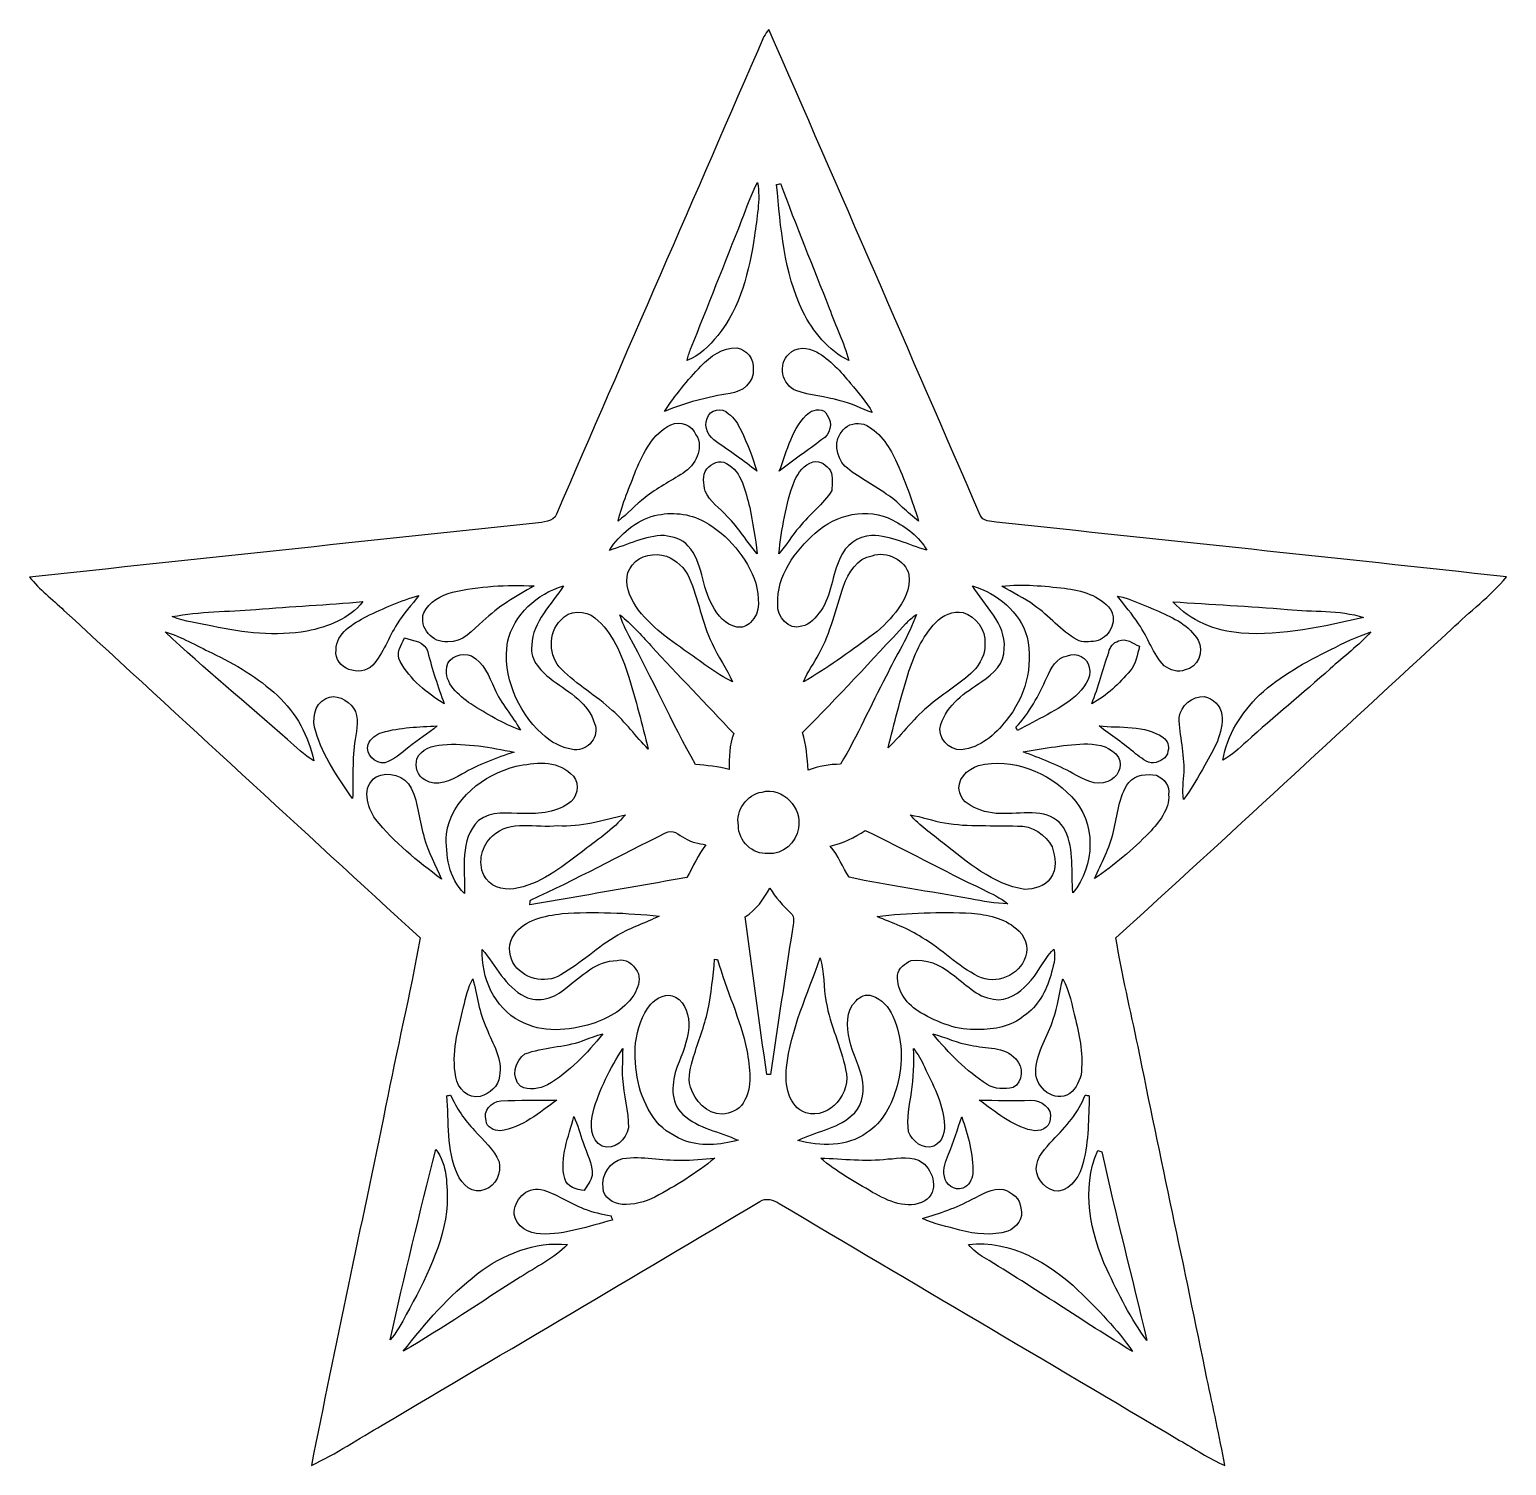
# Model space of a CAD drawing. Header units: centimetres. Extents: x -15.6 to 16.1, y -15.9 to 14.9.
import ezdxf

# ---------------------------------------------------------------- set-up
doc = ezdxf.new("R2010")
doc.units = ezdxf.units.CM
doc.header["$MEASUREMENT"] = 0
doc.layers.add('Layer 1', color=7, linetype='Continuous')

msp = doc.modelspace()

# ---------------------------------------------------------------- linework, layer by layer
at = {"layer": 'Layer 1', "color": 251}
for points, knots in [([(0.1778, 14.78562), (0.20814, 14.8396), (0.248, 14.88722), (0.28646, 14.93591), (0.28646, 14.93591), (1.80552, 11.46104), (3.31435, 7.98124), (4.82459, 4.50286), (4.82459, 4.50286), (4.87574, 4.36457), (5.05213, 4.37409), (5.16855, 4.35222), (5.16855, 4.35222), (8.82297, 3.96134), (12.47846, 3.57823), (16.13182, 3.17676), (16.13182, 3.17676), (15.78504, 2.75519), (15.33701, 2.43522), (14.95284, 2.0507), (14.95284, 2.0507), (12.54689, -0.15804), (10.15506, -2.38231), (7.73994, -4.58011), (7.73994, -4.58011), (7.87224, -5.36293), (8.05215, -6.13657), (8.21584, -6.91339), (8.21584, -6.91339), (8.69844, -9.29252), (9.21173, -11.66566), (9.69716, -14.04479), (9.69716, -14.04479), (9.82592, -14.66744), (9.96915, -15.28727), (10.07745, -15.91416), (10.07745, -15.91416), (9.73702, -15.7674), (9.42975, -15.55715), (9.10837, -15.37476), (9.10837, -15.37476), (6.24452, -13.67402), (3.3722, -11.98704), (0.50835, -10.28524), (0.50835, -10.28524), (0.38594, -10.21045), (0.21943, -10.15471), (0.09102, -10.24502), (0.09102, -10.24502), (-2.61267, -11.84875), (-5.32024, -13.44612), (-8.02323, -15.05021), (-8.02323, -15.05021), (-8.53158, -15.33525), (-9.01524, -15.66686), (-9.54476, -15.9131), (-9.54476, -15.9131), (-9.03676, -13.33994), (-8.47654, -10.77666), (-7.94985, -8.20702), (-7.94985, -8.20702), (-7.7149, -6.99488), (-7.42456, -5.79332), (-7.21043, -4.57764), (-7.21043, -4.57764), (-9.76524, -2.23661), (-12.31265, 0.11254), (-14.86359, 2.4578), (-14.86359, 2.4578), (-15.11088, 2.69416), (-15.39134, 2.90089), (-15.6016, 3.17288), (-15.6016, 3.17288), (-11.97681, 3.55529), (-8.35307, 3.95076), (-4.72793, 4.3307), (-4.72793, 4.3307), (-4.57729, 4.35998), (-4.34411, 4.34481), (-4.2799, 4.52543), (-4.2799, 4.52543), (-2.79929, 7.94773), (-1.30986, 11.36685), (0.1778, 14.78562), (0.1778, 14.78562), (0.1778, 14.78562), (0.1778, 14.78562), (0.1778, 14.78562)], [0, 0, 0, 0, 0.04347826, 0.04347826, 0.04347826, 0.04347826, 0.08695652, 0.08695652, 0.08695652, 0.08695652, 0.13043478, 0.13043478, 0.13043478, 0.13043478, 0.17391304, 0.17391304, 0.17391304, 0.17391304, 0.2173913, 0.2173913, 0.2173913, 0.2173913, 0.26086957, 0.26086957, 0.26086957, 0.26086957, 0.30434783, 0.30434783, 0.30434783, 0.30434783, 0.34782609, 0.34782609, 0.34782609, 0.34782609, 0.39130435, 0.39130435, 0.39130435, 0.39130435, 0.43478261, 0.43478261, 0.43478261, 0.43478261, 0.47826087, 0.47826087, 0.47826087, 0.47826087, 0.52173913, 0.52173913, 0.52173913, 0.52173913, 0.56521739, 0.56521739, 0.56521739, 0.56521739, 0.60869565, 0.60869565, 0.60869565, 0.60869565, 0.65217391, 0.65217391, 0.65217391, 0.65217391, 0.69565217, 0.69565217, 0.69565217, 0.69565217, 0.73913043, 0.73913043, 0.73913043, 0.73913043, 0.7826087, 0.7826087, 0.7826087, 0.7826087, 0.82608696, 0.82608696, 0.82608696, 0.82608696, 0.86956522, 0.86956522, 0.86956522, 0.86956522, 0.91304348, 0.91304348, 0.91304348, 0.91304348, 1, 1, 1, 1]), ([(0.04022, 11.65049), (-0.10266, 11.39578), (-0.18627, 11.11356), (-0.29633, 10.84439), (-0.29633, 10.84439), (-0.66216, 9.9187), (-1.02623, 8.99195), (-1.39947, 8.06909), (-1.39947, 8.06909), (-1.43051, 7.98971), (-1.45309, 7.90751), (-1.47532, 7.82496), (-1.47532, 7.82496), (-1.20403, 7.92797), (-0.99307, 8.14246), (-0.81421, 8.36436), (-0.81421, 8.36436), (-0.32209, 8.97043), (-0.13511, 9.75007), (-0.02575, 10.50608), (-0.02575, 10.50608), (0.02258, 10.88425), (0.10795, 11.26913), (0.04022, 11.65049), (0.04022, 11.65049), (0.04022, 11.65049), (0.04022, 11.65049), (0.04022, 11.65049)], [0, 0, 0, 0, 0.125, 0.125, 0.125, 0.125, 0.25, 0.25, 0.25, 0.25, 0.375, 0.375, 0.375, 0.375, 0.5, 0.5, 0.5, 0.5, 0.625, 0.625, 0.625, 0.625, 0.75, 0.75, 0.75, 0.75, 1, 1, 1, 1]), ([(0.45085, 11.60427), (0.53657, 10.68211), (0.60572, 9.72467), (1.01247, 8.87695), (1.01247, 8.87695), (1.23613, 8.44444), (1.55646, 8.03981), (2.00201, 7.82214), (2.00201, 7.82214), (1.8983, 8.21196), (1.72014, 8.57638), (1.57798, 8.95279), (1.57798, 8.95279), (1.23366, 9.84532), (0.86078, 10.72656), (0.53657, 11.6265), (0.53657, 11.6265), (0.51506, 11.62085), (0.47237, 11.60992), (0.45085, 11.60427), (0.45085, 11.60427), (0.45085, 11.60427), (0.45085, 11.60427), (0.45085, 11.60427)], [0, 0, 0, 0, 0.14285714, 0.14285714, 0.14285714, 0.14285714, 0.28571429, 0.28571429, 0.28571429, 0.28571429, 0.42857143, 0.42857143, 0.42857143, 0.42857143, 0.57142857, 0.57142857, 0.57142857, 0.57142857, 0.71428571, 0.71428571, 0.71428571, 0.71428571, 1, 1, 1, 1]), ([(-1.17616, 7.70255), (-1.4672, 7.4041), (-1.72685, 7.07531), (-1.96074, 6.73065), (-1.96074, 6.73065), (-1.50707, 6.91832), (-1.03188, 7.04109), (-0.54751, 7.1187), (-0.54751, 7.1187), (-0.29104, 7.1434), (-0.0254, 7.35824), (-0.05292, 7.63764), (-0.05292, 7.63764), (-0.0254, 7.85566), (-0.19473, 8.06344), (-0.40605, 8.0966), (-0.40605, 8.0966), (-0.71332, 8.10824), (-0.97437, 7.91316), (-1.17616, 7.70255), (-1.17616, 7.70255), (-1.17616, 7.70255), (-1.17616, 7.70255), (-1.17616, 7.70255)], [0, 0, 0, 0, 0.14285714, 0.14285714, 0.14285714, 0.14285714, 0.28571429, 0.28571429, 0.28571429, 0.28571429, 0.42857143, 0.42857143, 0.42857143, 0.42857143, 0.57142857, 0.57142857, 0.57142857, 0.57142857, 0.71428571, 0.71428571, 0.71428571, 0.71428571, 1, 1, 1, 1]), ([(0.71473, 7.96396), (0.4699, 7.74947), (0.56691, 7.2958), (0.8636, 7.17938), (0.8636, 7.17938), (1.17087, 7.06755), (1.50283, 7.05485), (1.81539, 6.96101), (1.81539, 6.96101), (2.05705, 6.91021), (2.27224, 6.78497), (2.50578, 6.71019), (2.50578, 6.71019), (2.38301, 6.93984), (2.20098, 7.12893), (2.04082, 7.33178), (2.04082, 7.33178), (1.82492, 7.58437), (1.60338, 7.84684), (1.30916, 8.01017), (1.30916, 8.01017), (1.12607, 8.10683), (0.86325, 8.13364), (0.71473, 7.96396), (0.71473, 7.96396), (0.71473, 7.96396), (0.71473, 7.96396), (0.71473, 7.96396)], [0, 0, 0, 0, 0.125, 0.125, 0.125, 0.125, 0.25, 0.25, 0.25, 0.25, 0.375, 0.375, 0.375, 0.375, 0.5, 0.5, 0.5, 0.5, 0.625, 0.625, 0.625, 0.625, 0.75, 0.75, 0.75, 0.75, 1, 1, 1, 1]), ([(-1.04458, 6.58107), (-1.12113, 6.3821), (-1.0033, 6.18137), (-0.83996, 6.07448), (-0.83996, 6.07448), (-0.54681, 5.87199), (-0.25188, 5.67126), (0.0254, 5.44654), (0.0254, 5.44654), (-0.06526, 5.74534), (-0.17745, 6.0385), (-0.31256, 6.32001), (-0.31256, 6.32001), (-0.38029, 6.45548), (-0.45332, 6.59624), (-0.58385, 6.68267), (-0.58385, 6.68267), (-0.71049, 6.83154), (-0.99448, 6.77016), (-1.04458, 6.58107), (-1.04458, 6.58107), (-1.04458, 6.58107), (-1.04458, 6.58107), (-1.04458, 6.58107)], [0, 0, 0, 0, 0.14285714, 0.14285714, 0.14285714, 0.14285714, 0.28571429, 0.28571429, 0.28571429, 0.28571429, 0.42857143, 0.42857143, 0.42857143, 0.42857143, 0.57142857, 0.57142857, 0.57142857, 0.57142857, 0.71428571, 0.71428571, 0.71428571, 0.71428571, 1, 1, 1, 1]), ([(1.15535, 6.71089), (0.77294, 6.39692), (0.68333, 5.88222), (0.50624, 5.44689), (0.50624, 5.44689), (0.80222, 5.68713), (1.12571, 5.89033), (1.42416, 6.12669), (1.42416, 6.12669), (1.60161, 6.22794), (1.66758, 6.48652), (1.53494, 6.64986), (1.53494, 6.64986), (1.48131, 6.80685), (1.26753, 6.77686), (1.15535, 6.71089), (1.15535, 6.71089), (1.15535, 6.71089), (1.15535, 6.71089), (1.15535, 6.71089)], [0, 0, 0, 0, 0.16666667, 0.16666667, 0.16666667, 0.16666667, 0.33333333, 0.33333333, 0.33333333, 0.33333333, 0.5, 0.5, 0.5, 0.5, 0.66666667, 0.66666667, 0.66666667, 0.66666667, 1, 1, 1, 1]), ([(-1.82069, 6.44349), (-2.21156, 6.25898), (-2.40877, 5.84623), (-2.57175, 5.46947), (-2.57175, 5.46947), (-2.70651, 5.10787), (-2.86879, 4.75333), (-2.95628, 4.37621), (-2.95628, 4.37621), (-2.74743, 4.52579), (-2.58551, 4.72934), (-2.37631, 4.87927), (-2.37631, 4.87927), (-2.12196, 5.08141), (-1.83409, 5.23381), (-1.55928, 5.40491), (-1.55928, 5.40491), (-1.30351, 5.57777), (-1.09467, 5.93584), (-1.28305, 6.23111), (-1.28305, 6.23111), (-1.36525, 6.43326), (-1.62172, 6.53521), (-1.82069, 6.44349), (-1.82069, 6.44349), (-1.82069, 6.44349), (-1.82069, 6.44349), (-1.82069, 6.44349)], [0, 0, 0, 0, 0.125, 0.125, 0.125, 0.125, 0.25, 0.25, 0.25, 0.25, 0.375, 0.375, 0.375, 0.375, 0.5, 0.5, 0.5, 0.5, 0.625, 0.625, 0.625, 0.625, 0.75, 0.75, 0.75, 0.75, 1, 1, 1, 1]), ([(1.88242, 6.33695), (1.66617, 6.12211), (1.7212, 5.75628), (1.91946, 5.55308), (1.91946, 5.55308), (2.1904, 5.31989), (2.51601, 5.16502), (2.80529, 4.95688), (2.80529, 4.95688), (3.06423, 4.79601), (3.25226, 4.54766), (3.50132, 4.37374), (3.50132, 4.37374), (3.36515, 4.82318), (3.19934, 5.26344), (3.00673, 5.69136), (3.00673, 5.69136), (2.85432, 6.0004), (2.65359, 6.31296), (2.32516, 6.45513), (2.32516, 6.45513), (2.17452, 6.49923), (1.98226, 6.46501), (1.88242, 6.33695), (1.88242, 6.33695), (1.88242, 6.33695), (1.88242, 6.33695), (1.88242, 6.33695)], [0, 0, 0, 0, 0.125, 0.125, 0.125, 0.125, 0.25, 0.25, 0.25, 0.25, 0.375, 0.375, 0.375, 0.375, 0.5, 0.5, 0.5, 0.5, 0.625, 0.625, 0.625, 0.625, 0.75, 0.75, 0.75, 0.75, 1, 1, 1, 1]), ([(-1.05093, 5.49593), (-1.15782, 5.36187), (-1.11019, 5.1689), (-1.08761, 5.01544), (-1.08761, 5.01544), (-0.98496, 4.79354), (-0.76659, 4.65173), (-0.60925, 4.4704), (-0.60925, 4.4704), (-0.35983, 4.23404), (-0.19685, 3.92606), (0.03493, 3.67489), (0.03493, 3.67489), (0.00106, 4.00932), (-0.07479, 4.33846), (-0.12806, 4.66972), (-0.12806, 4.66972), (-0.22366, 5.00803), (-0.28469, 5.43101), (-0.62865, 5.61552), (-0.62865, 5.61552), (-0.77541, 5.70689), (-0.94897, 5.61164), (-1.05093, 5.49593), (-1.05093, 5.49593), (-1.05093, 5.49593), (-1.05093, 5.49593), (-1.05093, 5.49593)], [0, 0, 0, 0, 0.125, 0.125, 0.125, 0.125, 0.25, 0.25, 0.25, 0.25, 0.375, 0.375, 0.375, 0.375, 0.5, 0.5, 0.5, 0.5, 0.625, 0.625, 0.625, 0.625, 0.75, 0.75, 0.75, 0.75, 1, 1, 1, 1]), ([(1.23896, 5.6448), (1.03787, 5.60035), (0.91687, 5.40985), (0.8315, 5.23663), (0.8315, 5.23663), (0.641, 4.73781), (0.56339, 4.20299), (0.49706, 3.67524), (0.49706, 3.67524), (0.66322, 3.85128), (0.77505, 4.06964), (0.93874, 4.2478), (0.93874, 4.2478), (1.15923, 4.52049), (1.44639, 4.73498), (1.63724, 5.03237), (1.63724, 5.03237), (1.63865, 5.1689), (1.66687, 5.32412), (1.60761, 5.45324), (1.60761, 5.45324), (1.53176, 5.57212), (1.38818, 5.68607), (1.23896, 5.6448), (1.23896, 5.6448), (1.23896, 5.6448), (1.23896, 5.6448), (1.23896, 5.6448)], [0, 0, 0, 0, 0.125, 0.125, 0.125, 0.125, 0.25, 0.25, 0.25, 0.25, 0.375, 0.375, 0.375, 0.375, 0.5, 0.5, 0.5, 0.5, 0.625, 0.625, 0.625, 0.625, 0.75, 0.75, 0.75, 0.75, 1, 1, 1, 1]), ([(-2.16747, 4.49404), (-2.57034, 4.37938), (-2.921, 4.10245), (-3.14008, 3.74685), (-3.14008, 3.74685), (-2.75131, 3.86644), (-2.37702, 4.06365), (-1.96109, 4.06576), (-1.96109, 4.06576), (-1.778, 4.03507), (-1.57586, 3.99274), (-1.45239, 3.83893), (-1.45239, 3.83893), (-1.12607, 3.48368), (-1.16628, 2.96192), (-0.92922, 2.56081), (-0.92922, 2.56081), (-0.81739, 2.35162), (-0.65193, 2.14418), (-0.40534, 2.09903), (-0.40534, 2.09903), (-0.30021, 2.07963), (-0.18274, 2.11243), (-0.11395, 2.19569), (-0.11395, 2.19569), (0.13053, 2.40206), (0.06244, 2.76296), (0.00564, 3.03918), (0.00564, 3.03918), (-0.18874, 3.59339), (-0.58984, 4.07776), (-1.10384, 4.36386), (-1.10384, 4.36386), (-1.42593, 4.54272), (-1.81151, 4.57941), (-2.16747, 4.49404), (-2.16747, 4.49404), (-2.16747, 4.49404), (-2.16747, 4.49404), (-2.16747, 4.49404)], [0, 0, 0, 0, 0.09090909, 0.09090909, 0.09090909, 0.09090909, 0.18181818, 0.18181818, 0.18181818, 0.18181818, 0.27272727, 0.27272727, 0.27272727, 0.27272727, 0.36363636, 0.36363636, 0.36363636, 0.36363636, 0.45454545, 0.45454545, 0.45454545, 0.45454545, 0.54545455, 0.54545455, 0.54545455, 0.54545455, 0.63636364, 0.63636364, 0.63636364, 0.63636364, 0.72727273, 0.72727273, 0.72727273, 0.72727273, 0.81818182, 0.81818182, 0.81818182, 0.81818182, 1, 1, 1, 1]), ([(1.28094, 4.11621), (0.84949, 3.73063), (0.45014, 3.20111), (0.47554, 2.59362), (0.47554, 2.59362), (0.44909, 2.32869), (0.7052, 2.00907), (0.99025, 2.1149), (0.99025, 2.1149), (1.17263, 2.14701), (1.29081, 2.31105), (1.39876, 2.4451), (1.39876, 2.4451), (1.63266, 2.78694), (1.64112, 3.21592), (1.81434, 3.58387), (1.81434, 3.58387), (1.92687, 3.8541), (2.19675, 4.05024), (2.49132, 4.06471), (2.49132, 4.06471), (2.90865, 4.06329), (3.28366, 3.86221), (3.67736, 3.75179), (3.67736, 3.75179), (3.51296, 4.03966), (3.23779, 4.24639), (2.9464, 4.39349), (2.9464, 4.39349), (2.41018, 4.68454), (1.71379, 4.52226), (1.28094, 4.11621), (1.28094, 4.11621), (1.28094, 4.11621), (1.28094, 4.11621), (1.28094, 4.11621)], [0, 0, 0, 0, 0.1, 0.1, 0.1, 0.1, 0.2, 0.2, 0.2, 0.2, 0.3, 0.3, 0.3, 0.3, 0.4, 0.4, 0.4, 0.4, 0.5, 0.5, 0.5, 0.5, 0.6, 0.6, 0.6, 0.6, 0.7, 0.7, 0.7, 0.7, 0.8, 0.8, 0.8, 0.8, 1, 1, 1, 1]), ([(-2.65077, 3.42794), (-2.82857, 3.23568), (-2.77707, 2.94076), (-2.67264, 2.72415), (-2.67264, 2.72415), (-2.42958, 2.23238), (-1.96709, 1.91594), (-1.53458, 1.60514), (-1.53458, 1.60514), (-1.19098, 1.37407), (-0.8696, 1.10314), (-0.4953, 0.9211), (-0.4953, 0.9211), (-0.61807, 1.20826), (-0.81386, 1.45733), (-0.9338, 1.7466), (-0.9338, 1.7466), (-1.16381, 2.19216), (-1.22167, 2.70122), (-1.4284, 3.1556), (-1.4284, 3.1556), (-1.52153, 3.36726), (-1.70109, 3.54224), (-1.91805, 3.62268), (-1.91805, 3.62268), (-2.17276, 3.69358), (-2.48744, 3.65795), (-2.65077, 3.42794), (-2.65077, 3.42794), (-2.65077, 3.42794), (-2.65077, 3.42794), (-2.65077, 3.42794)], [0, 0, 0, 0, 0.11111111, 0.11111111, 0.11111111, 0.11111111, 0.22222222, 0.22222222, 0.22222222, 0.22222222, 0.33333333, 0.33333333, 0.33333333, 0.33333333, 0.44444444, 0.44444444, 0.44444444, 0.44444444, 0.55555556, 0.55555556, 0.55555556, 0.55555556, 0.66666667, 0.66666667, 0.66666667, 0.66666667, 0.77777778, 0.77777778, 0.77777778, 0.77777778, 1, 1, 1, 1]), ([(2.50296, 3.63185), (2.1777, 3.57928), (1.99284, 3.26637), (1.89018, 2.98027), (1.89018, 2.98027), (1.73002, 2.49132), (1.61078, 1.98402), (1.36454, 1.52788), (1.36454, 1.52788), (1.25413, 1.32397), (1.11513, 1.13559), (1.02552, 0.92075), (1.02552, 0.92075), (1.52612, 1.20368), (1.98931, 1.54693), (2.45357, 1.88524), (2.45357, 1.88524), (2.66594, 2.03376), (2.85044, 2.21933), (3.01202, 2.42147), (3.01202, 2.42147), (3.18417, 2.64901), (3.33869, 2.92453), (3.29353, 3.22192), (3.29353, 3.22192), (3.20781, 3.55036), (2.82187, 3.73662), (2.50296, 3.63185), (2.50296, 3.63185), (2.50296, 3.63185), (2.50296, 3.63185), (2.50296, 3.63185)], [0, 0, 0, 0, 0.11111111, 0.11111111, 0.11111111, 0.11111111, 0.22222222, 0.22222222, 0.22222222, 0.22222222, 0.33333333, 0.33333333, 0.33333333, 0.33333333, 0.44444444, 0.44444444, 0.44444444, 0.44444444, 0.55555556, 0.55555556, 0.55555556, 0.55555556, 0.66666667, 0.66666667, 0.66666667, 0.66666667, 0.77777778, 0.77777778, 0.77777778, 0.77777778, 1, 1, 1, 1]), ([(-6.51334, 2.84621), (-6.75993, 2.77813), (-7.01252, 2.64019), (-7.13176, 2.40559), (-7.13176, 2.40559), (-7.24288, 2.08809), (-6.93773, 1.7459), (-6.61494, 1.78294), (-6.61494, 1.78294), (-6.2925, 1.75719), (-6.07766, 2.03729), (-5.85858, 2.22532), (-5.85858, 2.22532), (-5.53967, 2.54106), (-5.14597, 2.75766), (-4.76215, 2.98133), (-4.76215, 2.98133), (-5.34741, 3.00919), (-5.94113, 2.97991), (-6.51334, 2.84621), (-6.51334, 2.84621), (-6.51334, 2.84621), (-6.51334, 2.84621), (-6.51334, 2.84621)], [0, 0, 0, 0, 0.14285714, 0.14285714, 0.14285714, 0.14285714, 0.28571429, 0.28571429, 0.28571429, 0.28571429, 0.42857143, 0.42857143, 0.42857143, 0.42857143, 0.57142857, 0.57142857, 0.57142857, 0.57142857, 0.71428571, 0.71428571, 0.71428571, 0.71428571, 1, 1, 1, 1]), ([(-5.334, 1.77447), (-5.43948, 1.0481), (-5.12763, 0.30445), (-4.5974, -0.18768), (-4.5974, -0.18768), (-4.40831, -0.37253), (-4.16066, -0.50659), (-3.89608, -0.53693), (-3.89608, -0.53693), (-3.60292, -0.56374), (-3.34292, -0.25012), (-3.46216, 0.02963), (-3.46216, 0.02963), (-3.58458, 0.46143), (-4.00614, 0.70026), (-4.3501, 0.94227), (-4.3501, 0.94227), (-4.58682, 1.12536), (-4.8641, 1.37548), (-4.81154, 1.70956), (-4.81154, 1.70956), (-4.79249, 2.21686), (-4.38503, 2.58128), (-4.12856, 2.98344), (-4.12856, 2.98344), (-4.70323, 2.82081), (-5.19148, 2.36326), (-5.334, 1.77447), (-5.334, 1.77447), (-5.334, 1.77447), (-5.334, 1.77447), (-5.334, 1.77447)], [0, 0, 0, 0, 0.11111111, 0.11111111, 0.11111111, 0.11111111, 0.22222222, 0.22222222, 0.22222222, 0.22222222, 0.33333333, 0.33333333, 0.33333333, 0.33333333, 0.44444444, 0.44444444, 0.44444444, 0.44444444, 0.55555556, 0.55555556, 0.55555556, 0.55555556, 0.66666667, 0.66666667, 0.66666667, 0.66666667, 0.77777778, 0.77777778, 0.77777778, 0.77777778, 1, 1, 1, 1]), ([(4.66019, 2.98379), (4.91384, 2.55552), (5.37669, 2.18158), (5.34282, 1.64112), (5.34282, 1.64112), (5.35658, 1.32574), (5.0987, 1.08761), (4.85916, 0.9271), (4.85916, 0.9271), (4.50568, 0.69568), (4.11127, 0.43145), (3.98216, 0.00529), (3.98216, 0.00529), (3.8802, -0.27058), (4.14831, -0.55598), (4.42383, -0.53587), (4.42383, -0.53587), (4.82212, -0.49565), (5.1435, -0.21625), (5.37916, 0.08855), (5.37916, 0.08855), (5.79049, 0.57679), (5.97359, 1.25659), (5.83283, 1.88313), (5.83283, 1.88313), (5.67866, 2.43029), (5.1883, 2.82011), (4.66019, 2.98379), (4.66019, 2.98379), (4.66019, 2.98379), (4.66019, 2.98379), (4.66019, 2.98379)], [0, 0, 0, 0, 0.11111111, 0.11111111, 0.11111111, 0.11111111, 0.22222222, 0.22222222, 0.22222222, 0.22222222, 0.33333333, 0.33333333, 0.33333333, 0.33333333, 0.44444444, 0.44444444, 0.44444444, 0.44444444, 0.55555556, 0.55555556, 0.55555556, 0.55555556, 0.66666667, 0.66666667, 0.66666667, 0.66666667, 0.77777778, 0.77777778, 0.77777778, 0.77777778, 1, 1, 1, 1]), ([(5.29096, 2.9785), (5.51886, 2.83492), (5.77003, 2.72909), (5.98382, 2.56293), (5.98382, 2.56293), (6.31049, 2.34174), (6.55673, 2.01824), (6.90457, 1.82527), (6.90457, 1.82527), (7.02522, 1.7593), (7.17409, 1.7847), (7.30532, 1.7967), (7.30532, 1.7967), (7.59213, 1.85385), (7.78298, 2.21086), (7.62529, 2.47509), (7.62529, 2.47509), (7.39951, 2.78412), (6.99876, 2.88219), (6.63893, 2.93194), (6.63893, 2.93194), (6.19231, 2.98027), (5.73934, 3.02754), (5.29096, 2.9785), (5.29096, 2.9785), (5.29096, 2.9785), (5.29096, 2.9785), (5.29096, 2.9785)], [0, 0, 0, 0, 0.125, 0.125, 0.125, 0.125, 0.25, 0.25, 0.25, 0.25, 0.375, 0.375, 0.375, 0.375, 0.5, 0.5, 0.5, 0.5, 0.625, 0.625, 0.625, 0.625, 0.75, 0.75, 0.75, 0.75, 1, 1, 1, 1]), ([(-10.74067, 2.47685), (-11.33934, 2.42782), (-11.9447, 2.43769), (-12.53631, 2.32304), (-12.53631, 2.32304), (-12.26291, 2.20592), (-11.95987, 2.18722), (-11.67306, 2.11878), (-11.67306, 2.11878), (-11.00737, 1.96885), (-10.31275, 1.89477), (-9.63577, 2.01119), (-9.63577, 2.01119), (-9.19163, 2.10044), (-8.72772, 2.27506), (-8.44021, 2.64478), (-8.44021, 2.64478), (-9.20609, 2.57422), (-9.97444, 2.54212), (-10.74067, 2.47685), (-10.74067, 2.47685), (-10.74067, 2.47685), (-10.74067, 2.47685), (-10.74067, 2.47685)], [0, 0, 0, 0, 0.14285714, 0.14285714, 0.14285714, 0.14285714, 0.28571429, 0.28571429, 0.28571429, 0.28571429, 0.42857143, 0.42857143, 0.42857143, 0.42857143, 0.57142857, 0.57142857, 0.57142857, 0.57142857, 0.71428571, 0.71428571, 0.71428571, 0.71428571, 1, 1, 1, 1]), ([(-8.36366, 2.32798), (-8.64094, 2.17417), (-9.01982, 1.96991), (-9.01594, 1.6062), (-9.01594, 1.6062), (-9.06498, 1.20156), (-8.49101, 1.01106), (-8.22678, 1.2767), (-8.22678, 1.2767), (-7.99783, 1.53987), (-7.89164, 1.87784), (-7.70184, 2.16606), (-7.70184, 2.16606), (-7.57273, 2.38901), (-7.38893, 2.57281), (-7.23583, 2.77848), (-7.23583, 2.77848), (-7.62459, 2.66524), (-7.99783, 2.50049), (-8.36366, 2.32798), (-8.36366, 2.32798), (-8.36366, 2.32798), (-8.36366, 2.32798), (-8.36366, 2.32798)], [0, 0, 0, 0, 0.14285714, 0.14285714, 0.14285714, 0.14285714, 0.28571429, 0.28571429, 0.28571429, 0.28571429, 0.42857143, 0.42857143, 0.42857143, 0.42857143, 0.57142857, 0.57142857, 0.57142857, 0.57142857, 0.71428571, 0.71428571, 0.71428571, 0.71428571, 1, 1, 1, 1]), ([(7.77416, 2.76542), (7.92374, 2.56364), (8.09413, 2.37808), (8.22819, 2.16429), (8.22819, 2.16429), (8.43139, 1.87607), (8.53299, 1.52329), (8.77993, 1.26506), (8.77993, 1.26506), (8.90341, 1.17863), (9.07627, 1.10772), (9.22584, 1.17898), (9.22584, 1.17898), (9.50242, 1.22661), (9.64565, 1.57727), (9.50419, 1.81363), (9.50419, 1.81363), (9.32603, 2.13325), (8.97537, 2.2987), (8.65329, 2.43981), (8.65329, 2.43981), (8.36224, 2.55235), (8.08249, 2.70404), (7.77416, 2.76542), (7.77416, 2.76542), (7.77416, 2.76542), (7.77416, 2.76542), (7.77416, 2.76542)], [0, 0, 0, 0, 0.125, 0.125, 0.125, 0.125, 0.25, 0.25, 0.25, 0.25, 0.375, 0.375, 0.375, 0.375, 0.5, 0.5, 0.5, 0.5, 0.625, 0.625, 0.625, 0.625, 0.75, 0.75, 0.75, 0.75, 1, 1, 1, 1]), ([(8.96549, 2.64266), (9.33132, 2.22356), (9.88624, 2.01577), (10.42987, 1.96815), (10.42987, 1.96815), (11.3217, 1.90465), (12.19976, 2.10926), (13.06266, 2.30646), (13.06266, 2.30646), (12.53631, 2.47191), (11.97116, 2.42111), (11.42824, 2.47438), (11.42824, 2.47438), (10.60873, 2.55164), (9.7857, 2.58128), (8.96549, 2.64266), (8.96549, 2.64266), (8.96549, 2.64266), (8.96549, 2.64266), (8.96549, 2.64266)], [0, 0, 0, 0, 0.16666667, 0.16666667, 0.16666667, 0.16666667, 0.33333333, 0.33333333, 0.33333333, 0.33333333, 0.5, 0.5, 0.5, 0.5, 0.66666667, 0.66666667, 0.66666667, 0.66666667, 1, 1, 1, 1]), ([(-4.18959, 2.24931), (-4.46793, 1.97132), (-4.45135, 1.46191), (-4.17089, 1.19098), (-4.17089, 1.19098), (-3.84175, 0.85513), (-3.42336, 0.62653), (-3.07975, 0.30692), (-3.07975, 0.30692), (-2.79647, 0.05644), (-2.57704, -0.25471), (-2.30964, -0.52141), (-2.30964, -0.52141), (-2.43381, 0.00494), (-2.57916, 0.52634), (-2.73121, 1.04493), (-2.73121, 1.04493), (-2.88502, 1.49895), (-3.06529, 1.9872), (-3.45264, 2.29482), (-3.45264, 2.29482), (-3.65936, 2.46944), (-4.01461, 2.46733), (-4.18959, 2.24931), (-4.18959, 2.24931), (-4.18959, 2.24931), (-4.18959, 2.24931), (-4.18959, 2.24931)], [0, 0, 0, 0, 0.125, 0.125, 0.125, 0.125, 0.25, 0.25, 0.25, 0.25, 0.375, 0.375, 0.375, 0.375, 0.5, 0.5, 0.5, 0.5, 0.625, 0.625, 0.625, 0.625, 0.75, 0.75, 0.75, 0.75, 1, 1, 1, 1]), ([(-2.91783, 2.35973), (-2.86773, 2.20063), (-2.79612, 2.04929), (-2.71533, 1.90359), (-2.71533, 1.90359), (-2.22462, 0.99307), (-1.80093, 0.04692), (-1.29293, -0.85408), (-1.29293, -0.85408), (-1.04916, -0.87418), (-0.80433, -0.89888), (-0.56762, -0.96449), (-0.56762, -0.96449), (-0.57468, -0.70273), (-0.56691, -0.43568), (-0.47025, -0.18909), (-0.47025, -0.18909), (-1.05974, 0.44485), (-1.66793, 1.0608), (-2.25108, 1.70039), (-2.25108, 1.70039), (-2.46874, 1.92476), (-2.66806, 2.16888), (-2.91783, 2.35973), (-2.91783, 2.35973), (-2.91783, 2.35973), (-2.91783, 2.35973), (-2.91783, 2.35973)], [0, 0, 0, 0, 0.125, 0.125, 0.125, 0.125, 0.25, 0.25, 0.25, 0.25, 0.375, 0.375, 0.375, 0.375, 0.5, 0.5, 0.5, 0.5, 0.625, 0.625, 0.625, 0.625, 0.75, 0.75, 0.75, 0.75, 1, 1, 1, 1]), ([(3.22615, 2.17205), (2.49449, 1.3843), (1.76283, 0.59549), (1.00824, -0.17004), (1.00824, -0.17004), (1.08797, -0.43145), (1.10631, -0.7045), (1.12889, -0.97614), (1.12889, -0.97614), (1.35008, -0.88794), (1.58503, -0.85408), (1.8228, -0.84702), (1.8228, -0.84702), (2.18969, -0.23883), (2.46944, 0.41557), (2.80423, 1.04105), (2.80423, 1.04105), (3.01272, 1.48625), (3.28824, 1.90218), (3.45369, 2.36679), (3.45369, 2.36679), (3.3722, 2.30893), (3.2953, 2.24437), (3.22615, 2.17205), (3.22615, 2.17205), (3.22615, 2.17205), (3.22615, 2.17205), (3.22615, 2.17205)], [0, 0, 0, 0, 0.125, 0.125, 0.125, 0.125, 0.25, 0.25, 0.25, 0.25, 0.375, 0.375, 0.375, 0.375, 0.5, 0.5, 0.5, 0.5, 0.625, 0.625, 0.625, 0.625, 0.75, 0.75, 0.75, 0.75, 1, 1, 1, 1]), ([(3.86821, 2.19957), (3.57117, 1.88524), (3.39725, 1.4792), (3.26954, 1.07174), (3.26954, 1.07174), (3.11221, 0.55386), (2.97744, 0.02963), (2.84727, -0.49565), (2.84727, -0.49565), (3.15842, -0.19156), (3.41736, 0.1651), (3.75955, 0.43744), (3.75955, 0.43744), (4.05165, 0.69039), (4.39667, 0.8763), (4.67325, 1.14794), (4.67325, 1.14794), (4.82141, 1.30951), (4.947, 1.518), (4.92372, 1.7466), (4.92372, 1.7466), (4.94524, 2.03729), (4.73604, 2.32974), (4.45699, 2.41088), (4.45699, 2.41088), (4.23862, 2.4571), (4.02061, 2.34985), (3.86821, 2.19957), (3.86821, 2.19957), (3.86821, 2.19957), (3.86821, 2.19957), (3.86821, 2.19957)], [0, 0, 0, 0, 0.11111111, 0.11111111, 0.11111111, 0.11111111, 0.22222222, 0.22222222, 0.22222222, 0.22222222, 0.33333333, 0.33333333, 0.33333333, 0.33333333, 0.44444444, 0.44444444, 0.44444444, 0.44444444, 0.55555556, 0.55555556, 0.55555556, 0.55555556, 0.66666667, 0.66666667, 0.66666667, 0.66666667, 0.77777778, 0.77777778, 0.77777778, 0.77777778, 1, 1, 1, 1]), ([(-12.69012, 1.99884), (-11.84557, 1.19063), (-10.92764, 0.46108), (-10.05805, -0.32068), (-10.05805, -0.32068), (-9.87813, -0.48154), (-9.69786, -0.64417), (-9.49501, -0.77682), (-9.49501, -0.77682), (-9.60085, -0.24236), (-9.87566, 0.25541), (-10.27501, 0.62583), (-10.27501, 0.62583), (-10.68952, 1.00894), (-11.17882, 1.3014), (-11.68682, 1.5427), (-11.68682, 1.5427), (-12.01808, 1.70109), (-12.33699, 1.89195), (-12.69012, 1.99884), (-12.69012, 1.99884), (-12.69012, 1.99884), (-12.69012, 1.99884), (-12.69012, 1.99884)], [0, 0, 0, 0, 0.14285714, 0.14285714, 0.14285714, 0.14285714, 0.28571429, 0.28571429, 0.28571429, 0.28571429, 0.42857143, 0.42857143, 0.42857143, 0.42857143, 0.57142857, 0.57142857, 0.57142857, 0.57142857, 0.71428571, 0.71428571, 0.71428571, 0.71428571, 1, 1, 1, 1]), ([(12.35851, 1.61431), (11.81241, 1.35008), (11.27689, 1.04881), (10.82287, 0.6417), (10.82287, 0.6417), (10.44363, 0.25859), (10.11802, -0.21978), (10.0397, -0.76412), (10.0397, -0.76412), (10.2302, -0.65476), (10.39001, -0.50306), (10.55335, -0.35807), (10.55335, -0.35807), (11.13896, 0.17463), (11.75526, 0.67239), (12.34369, 1.20191), (12.34369, 1.20191), (12.63721, 1.46438), (12.95506, 1.70145), (13.21858, 1.99566), (13.21858, 1.99566), (12.9219, 1.89265), (12.63685, 1.75966), (12.35851, 1.61431), (12.35851, 1.61431), (12.35851, 1.61431), (12.35851, 1.61431), (12.35851, 1.61431)], [0, 0, 0, 0, 0.125, 0.125, 0.125, 0.125, 0.25, 0.25, 0.25, 0.25, 0.375, 0.375, 0.375, 0.375, 0.5, 0.5, 0.5, 0.5, 0.625, 0.625, 0.625, 0.625, 0.75, 0.75, 0.75, 0.75, 1, 1, 1, 1]), ([(-7.54274, 1.86514), (-7.61788, 1.70956), (-7.73783, 1.53599), (-7.63976, 1.35714), (-7.63976, 1.35714), (-7.42139, 0.97261), (-7.06473, 0.67733), (-6.69008, 0.44979), (-6.69008, 0.44979), (-6.82554, 0.81739), (-6.95184, 1.18816), (-7.04568, 1.56845), (-7.04568, 1.56845), (-7.09577, 1.78364), (-7.36847, 1.81328), (-7.54274, 1.86514), (-7.54274, 1.86514), (-7.54274, 1.86514), (-7.54274, 1.86514), (-7.54274, 1.86514)], [0, 0, 0, 0, 0.16666667, 0.16666667, 0.16666667, 0.16666667, 0.33333333, 0.33333333, 0.33333333, 0.33333333, 0.5, 0.5, 0.5, 0.5, 0.66666667, 0.66666667, 0.66666667, 0.66666667, 1, 1, 1, 1]), ([(7.79604, 1.79987), (7.68809, 1.76565), (7.60765, 1.67005), (7.58754, 1.55751), (7.58754, 1.55751), (7.45913, 1.19027), (7.36282, 0.8128), (7.22207, 0.44944), (7.22207, 0.44944), (7.54592, 0.62089), (7.80909, 0.88547), (8.04686, 1.15993), (8.04686, 1.15993), (8.17174, 1.30739), (8.20314, 1.50636), (8.24653, 1.68769), (8.24653, 1.68769), (8.10225, 1.74449), (7.96325, 1.87254), (7.79604, 1.79987), (7.79604, 1.79987), (7.79604, 1.79987), (7.79604, 1.79987), (7.79604, 1.79987)], [0, 0, 0, 0, 0.14285714, 0.14285714, 0.14285714, 0.14285714, 0.28571429, 0.28571429, 0.28571429, 0.28571429, 0.42857143, 0.42857143, 0.42857143, 0.42857143, 0.57142857, 0.57142857, 0.57142857, 0.57142857, 0.71428571, 0.71428571, 0.71428571, 0.71428571, 1, 1, 1, 1]), ([(-6.63857, 1.24143), (-6.69713, 0.88159), (-6.37752, 0.62865), (-6.11752, 0.44591), (-6.11752, 0.44591), (-5.77779, 0.23389), (-5.43172, 0.02152), (-5.0546, -0.11748), (-5.0546, -0.11748), (-5.22217, 0.19191), (-5.47158, 0.45226), (-5.61128, 0.77752), (-5.61128, 0.77752), (-5.73511, 1.03611), (-5.82895, 1.34232), (-6.10835, 1.47673), (-6.10835, 1.47673), (-6.30379, 1.55646), (-6.60012, 1.47355), (-6.63857, 1.24143), (-6.63857, 1.24143), (-6.63857, 1.24143), (-6.63857, 1.24143), (-6.63857, 1.24143)], [0, 0, 0, 0, 0.14285714, 0.14285714, 0.14285714, 0.14285714, 0.28571429, 0.28571429, 0.28571429, 0.28571429, 0.42857143, 0.42857143, 0.42857143, 0.42857143, 0.57142857, 0.57142857, 0.57142857, 0.57142857, 0.71428571, 0.71428571, 0.71428571, 0.71428571, 1, 1, 1, 1]), ([(6.70031, 1.48378), (6.46536, 1.44251), (6.34471, 1.20968), (6.25404, 1.01318), (6.25404, 1.01318), (6.0833, 0.62936), (5.88398, 0.25294), (5.59294, -0.05468), (5.59294, -0.05468), (5.60141, -0.07161), (5.61869, -0.10548), (5.62716, -0.12241), (5.62716, -0.12241), (6.04802, 0.10936), (6.4957, 0.30374), (6.86894, 0.61066), (6.86894, 0.61066), (7.03157, 0.77258), (7.23582, 0.98496), (7.16562, 1.23754), (7.16562, 1.23754), (7.14692, 1.44216), (6.88234, 1.55857), (6.70031, 1.48378), (6.70031, 1.48378), (6.70031, 1.48378), (6.70031, 1.48378), (6.70031, 1.48378)], [0, 0, 0, 0, 0.125, 0.125, 0.125, 0.125, 0.25, 0.25, 0.25, 0.25, 0.375, 0.375, 0.375, 0.375, 0.5, 0.5, 0.5, 0.5, 0.625, 0.625, 0.625, 0.625, 0.75, 0.75, 0.75, 0.75, 1, 1, 1, 1]), ([(-9.23784, 0.56021), (-9.48972, 0.43498), (-9.54052, 0.09878), (-9.44986, -0.14605), (-9.44986, -0.14605), (-9.29675, -0.67804), (-8.97008, -1.13736), (-8.65999, -1.58785), (-8.65999, -1.58785), (-8.63635, -1.16417), (-8.68151, -0.73625), (-8.60319, -0.31644), (-8.60319, -0.31644), (-8.57285, -0.09772), (-8.51394, 0.15804), (-8.63741, 0.35913), (-8.63741, 0.35913), (-8.76864, 0.53269), (-9.02441, 0.68192), (-9.23784, 0.56021), (-9.23784, 0.56021), (-9.23784, 0.56021), (-9.23784, 0.56021), (-9.23784, 0.56021)], [0, 0, 0, 0, 0.14285714, 0.14285714, 0.14285714, 0.14285714, 0.28571429, 0.28571429, 0.28571429, 0.28571429, 0.42857143, 0.42857143, 0.42857143, 0.42857143, 0.57142857, 0.57142857, 0.57142857, 0.57142857, 0.71428571, 0.71428571, 0.71428571, 0.71428571, 1, 1, 1, 1]), ([(9.09708, 0.15452), (9.10872, -0.23742), (9.2202, -0.6223), (9.20397, -1.01635), (9.20397, -1.01635), (9.19409, -1.21109), (9.1634, -1.40794), (9.19198, -1.60302), (9.19198, -1.60302), (9.37472, -1.3776), (9.50383, -1.11513), (9.65341, -0.86783), (9.65341, -0.86783), (9.83862, -0.53622), (10.05664, -0.18027), (10.01818, 0.21555), (10.01818, 0.21555), (9.99843, 0.40958), (9.8231, 0.56868), (9.63683, 0.60325), (9.63683, 0.60325), (9.37542, 0.62618), (9.1373, 0.40569), (9.09708, 0.15452), (9.09708, 0.15452), (9.09708, 0.15452), (9.09708, 0.15452), (9.09708, 0.15452)], [0, 0, 0, 0, 0.125, 0.125, 0.125, 0.125, 0.25, 0.25, 0.25, 0.25, 0.375, 0.375, 0.375, 0.375, 0.5, 0.5, 0.5, 0.5, 0.625, 0.625, 0.625, 0.625, 0.75, 0.75, 0.75, 0.75, 1, 1, 1, 1]), ([(7.37729, -0.02399), (7.63623, -0.22719), (7.91175, -0.40852), (8.16257, -0.62195), (8.16257, -0.62195), (8.27793, -0.70485), (8.39964, -0.81986), (8.55098, -0.82021), (8.55098, -0.82021), (8.68468, -0.79975), (8.84379, -0.71931), (8.85754, -0.56868), (8.85754, -0.56868), (8.89176, -0.45896), (8.84908, -0.33761), (8.75736, -0.27446), (8.75736, -0.27446), (8.35448, 0.00494), (7.83837, -0.07479), (7.37729, -0.02399), (7.37729, -0.02399), (7.37729, -0.02399), (7.37729, -0.02399), (7.37729, -0.02399)], [0, 0, 0, 0, 0.14285714, 0.14285714, 0.14285714, 0.14285714, 0.28571429, 0.28571429, 0.28571429, 0.28571429, 0.42857143, 0.42857143, 0.42857143, 0.42857143, 0.57142857, 0.57142857, 0.57142857, 0.57142857, 0.71428571, 0.71428571, 0.71428571, 0.71428571, 1, 1, 1, 1]), ([(-8.02393, -0.16404), (-8.15234, -0.20532), (-8.2737, -0.29422), (-8.32661, -0.42192), (-8.32661, -0.42192), (-8.39082, -0.63818), (-8.17421, -0.8449), (-7.96678, -0.81703), (-7.96678, -0.81703), (-7.76852, -0.75741), (-7.6133, -0.60925), (-7.45455, -0.48401), (-7.45455, -0.48401), (-7.25734, -0.32138), (-7.03756, -0.18944), (-6.84071, -0.02646), (-6.84071, -0.02646), (-7.23759, -0.04339), (-7.63905, -0.0568), (-8.02393, -0.16404), (-8.02393, -0.16404), (-8.02393, -0.16404), (-8.02393, -0.16404), (-8.02393, -0.16404)], [0, 0, 0, 0, 0.14285714, 0.14285714, 0.14285714, 0.14285714, 0.28571429, 0.28571429, 0.28571429, 0.28571429, 0.42857143, 0.42857143, 0.42857143, 0.42857143, 0.57142857, 0.57142857, 0.57142857, 0.57142857, 0.71428571, 0.71428571, 0.71428571, 0.71428571, 1, 1, 1, 1]), ([(-6.72571, -0.42933), (-6.93808, -0.44485), (-7.18573, -0.51541), (-7.27922, -0.72919), (-7.27922, -0.72919), (-7.31591, -0.89535), (-7.27816, -1.1049), (-7.10847, -1.18145), (-7.10847, -1.18145), (-6.85483, -1.35114), (-6.54121, -1.19309), (-6.31014, -1.06151), (-6.31014, -1.06151), (-5.95912, -0.85337), (-5.57636, -0.71296), (-5.18971, -0.58773), (-5.18971, -0.58773), (-5.69489, -0.4886), (-6.20889, -0.39053), (-6.72571, -0.42933), (-6.72571, -0.42933), (-6.72571, -0.42933), (-6.72571, -0.42933), (-6.72571, -0.42933)], [0, 0, 0, 0, 0.14285714, 0.14285714, 0.14285714, 0.14285714, 0.28571429, 0.28571429, 0.28571429, 0.28571429, 0.42857143, 0.42857143, 0.42857143, 0.42857143, 0.57142857, 0.57142857, 0.57142857, 0.57142857, 0.71428571, 0.71428571, 0.71428571, 0.71428571, 1, 1, 1, 1]), ([(5.7471, -0.58455), (6.11152, -0.72108), (6.48018, -0.85196), (6.81778, -1.05022), (6.81778, -1.05022), (7.04709, -1.16699), (7.30321, -1.33668), (7.56885, -1.21849), (7.56885, -1.21849), (7.77205, -1.14864), (7.89975, -0.89853), (7.79956, -0.70062), (7.79956, -0.70062), (7.65457, -0.48683), (7.38364, -0.41522), (7.13916, -0.41169), (7.13916, -0.41169), (6.66962, -0.41099), (6.20924, -0.5147), (5.7471, -0.58455), (5.7471, -0.58455), (5.7471, -0.58455), (5.7471, -0.58455), (5.7471, -0.58455)], [0, 0, 0, 0, 0.14285714, 0.14285714, 0.14285714, 0.14285714, 0.28571429, 0.28571429, 0.28571429, 0.28571429, 0.42857143, 0.42857143, 0.42857143, 0.42857143, 0.57142857, 0.57142857, 0.57142857, 0.57142857, 0.71428571, 0.71428571, 0.71428571, 0.71428571, 1, 1, 1, 1]), ([(-5.14456, -0.89006), (-5.84129, -1.07174), (-6.53874, -1.59738), (-6.64492, -2.35021), (-6.64492, -2.35021), (-6.65974, -2.794), (-6.5973, -3.302), (-6.25828, -3.62479), (-6.25828, -3.62479), (-6.23676, -3.10197), (-6.37152, -2.46627), (-5.95207, -2.0574), (-5.95207, -2.0574), (-5.68713, -1.85173), (-5.32024, -1.89794), (-5.00698, -1.90923), (-5.00698, -1.90923), (-4.64608, -1.91699), (-4.25238, -1.89089), (-3.96346, -1.64641), (-3.96346, -1.64641), (-3.79518, -1.49049), (-3.78919, -1.19133), (-3.9751, -1.04704), (-3.9751, -1.04704), (-4.2926, -0.75001), (-4.75509, -0.81527), (-5.14456, -0.89006), (-5.14456, -0.89006), (-5.14456, -0.89006), (-5.14456, -0.89006), (-5.14456, -0.89006)], [0, 0, 0, 0, 0.11111111, 0.11111111, 0.11111111, 0.11111111, 0.22222222, 0.22222222, 0.22222222, 0.22222222, 0.33333333, 0.33333333, 0.33333333, 0.33333333, 0.44444444, 0.44444444, 0.44444444, 0.44444444, 0.55555556, 0.55555556, 0.55555556, 0.55555556, 0.66666667, 0.66666667, 0.66666667, 0.66666667, 0.77777778, 0.77777778, 0.77777778, 0.77777778, 1, 1, 1, 1]), ([(4.79143, -0.87595), (4.54942, -0.94615), (4.29542, -1.19627), (4.3875, -1.46509), (4.3875, -1.46509), (4.43865, -1.67358), (4.65561, -1.76142), (4.83553, -1.8355), (4.83553, -1.8355), (5.27297, -1.99637), (5.74499, -1.83339), (6.19266, -1.91946), (6.19266, -1.91946), (6.38175, -1.97309), (6.56837, -2.08915), (6.64986, -2.27577), (6.64986, -2.27577), (6.85941, -2.68711), (6.76875, -3.169), (6.81637, -3.61244), (6.81637, -3.61244), (7.29827, -3.04059), (7.32367, -2.08633), (6.78462, -1.54093), (6.78462, -1.54093), (6.28297, -1.02129), (5.51427, -0.69709), (4.79143, -0.87595), (4.79143, -0.87595), (4.79143, -0.87595), (4.79143, -0.87595), (4.79143, -0.87595)], [0, 0, 0, 0, 0.11111111, 0.11111111, 0.11111111, 0.11111111, 0.22222222, 0.22222222, 0.22222222, 0.22222222, 0.33333333, 0.33333333, 0.33333333, 0.33333333, 0.44444444, 0.44444444, 0.44444444, 0.44444444, 0.55555556, 0.55555556, 0.55555556, 0.55555556, 0.66666667, 0.66666667, 0.66666667, 0.66666667, 0.77777778, 0.77777778, 0.77777778, 0.77777778, 1, 1, 1, 1]), ([(-8.15658, -1.12254), (-8.47443, -1.32433), (-8.35272, -1.77306), (-8.16681, -2.02847), (-8.16681, -2.02847), (-7.76993, -2.52977), (-7.26264, -2.93299), (-6.75358, -3.3147), (-6.75358, -3.3147), (-6.87634, -3.01872), (-7.0425, -2.74038), (-7.11941, -2.42641), (-7.11941, -2.42641), (-7.23688, -2.07998), (-7.23724, -1.69651), (-7.40234, -1.36631), (-7.40234, -1.36631), (-7.52651, -1.08903), (-7.89481, -0.98813), (-8.15658, -1.12254), (-8.15658, -1.12254), (-8.15658, -1.12254), (-8.15658, -1.12254), (-8.15658, -1.12254)], [0, 0, 0, 0, 0.14285714, 0.14285714, 0.14285714, 0.14285714, 0.28571429, 0.28571429, 0.28571429, 0.28571429, 0.42857143, 0.42857143, 0.42857143, 0.42857143, 0.57142857, 0.57142857, 0.57142857, 0.57142857, 0.71428571, 0.71428571, 0.71428571, 0.71428571, 1, 1, 1, 1]), ([(8.01652, -1.24319), (7.79357, -1.55046), (7.7791, -1.93957), (7.68773, -2.29482), (7.68773, -2.29482), (7.60412, -2.65113), (7.43479, -2.97639), (7.28204, -3.30623), (7.28204, -3.30623), (7.70396, -3.0159), (8.10013, -2.6857), (8.45749, -2.31916), (8.45749, -2.31916), (8.66034, -2.09409), (8.89882, -1.82704), (8.87307, -1.50001), (8.87307, -1.50001), (8.91328, -1.31233), (8.76688, -1.16029), (8.61483, -1.0862), (8.61483, -1.0862), (8.41163, -1.05375), (8.15305, -1.06327), (8.01652, -1.24319), (8.01652, -1.24319), (8.01652, -1.24319), (8.01652, -1.24319), (8.01652, -1.24319)], [0, 0, 0, 0, 0.125, 0.125, 0.125, 0.125, 0.25, 0.25, 0.25, 0.25, 0.375, 0.375, 0.375, 0.375, 0.5, 0.5, 0.5, 0.5, 0.625, 0.625, 0.625, 0.625, 0.75, 0.75, 0.75, 0.75, 1, 1, 1, 1]), ([(0.13829, -1.44533), (-0.18909, -1.49684), (-0.43533, -1.84115), (-0.37042, -2.16888), (-0.37042, -2.16888), (-0.37712, -2.49308), (-0.06279, -2.79859), (0.26458, -2.76543), (0.26458, -2.76543), (0.58879, -2.79647), (0.87101, -2.53012), (0.92004, -2.22109), (0.92004, -2.22109), (1.01141, -1.78964), (0.5775, -1.32962), (0.13829, -1.44533), (0.13829, -1.44533), (0.13829, -1.44533), (0.13829, -1.44533), (0.13829, -1.44533)], [0, 0, 0, 0, 0.16666667, 0.16666667, 0.16666667, 0.16666667, 0.33333333, 0.33333333, 0.33333333, 0.33333333, 0.5, 0.5, 0.5, 0.5, 0.66666667, 0.66666667, 0.66666667, 0.66666667, 1, 1, 1, 1]), ([(-4.25027, -2.16606), (-4.71276, -2.22215), (-5.27967, -2.02353), (-5.65468, -2.38901), (-5.65468, -2.38901), (-5.88927, -2.59292), (-5.97041, -2.94887), (-5.842, -3.23321), (-5.842, -3.23321), (-5.72523, -3.4604), (-5.44195, -3.56658), (-5.19853, -3.52354), (-5.19853, -3.52354), (-4.63797, -3.44346), (-4.18888, -3.06776), (-3.74826, -2.74355), (-3.74826, -2.74355), (-3.42406, -2.48532), (-3.06634, -2.25884), (-2.8, -1.9364), (-2.8, -1.9364), (-3.27731, -2.0507), (-3.75179, -2.19639), (-4.25027, -2.16606), (-4.25027, -2.16606), (-4.25027, -2.16606), (-4.25027, -2.16606), (-4.25027, -2.16606)], [0, 0, 0, 0, 0.125, 0.125, 0.125, 0.125, 0.25, 0.25, 0.25, 0.25, 0.375, 0.375, 0.375, 0.375, 0.5, 0.5, 0.5, 0.5, 0.625, 0.625, 0.625, 0.625, 0.75, 0.75, 0.75, 0.75, 1, 1, 1, 1]), ([(3.3214, -1.93746), (3.52178, -2.17205), (3.78389, -2.34315), (4.0192, -2.54035), (4.0192, -2.54035), (4.55718, -2.94464), (5.08635, -3.43641), (5.77921, -3.5366), (5.77921, -3.5366), (5.98205, -3.53554), (6.21312, -3.47521), (6.33201, -3.29636), (6.33201, -3.29636), (6.48123, -3.10621), (6.44207, -2.83916), (6.36976, -2.62678), (6.36976, -2.62678), (6.23041, -2.35903), (5.93549, -2.15971), (5.62645, -2.17805), (5.62645, -2.17805), (5.10293, -2.15194), (4.57482, -2.19957), (4.05589, -2.10926), (4.05589, -2.10926), (3.80753, -2.06763), (3.57046, -1.97485), (3.3214, -1.93746), (3.3214, -1.93746), (3.3214, -1.93746), (3.3214, -1.93746), (3.3214, -1.93746)], [0, 0, 0, 0, 0.11111111, 0.11111111, 0.11111111, 0.11111111, 0.22222222, 0.22222222, 0.22222222, 0.22222222, 0.33333333, 0.33333333, 0.33333333, 0.33333333, 0.44444444, 0.44444444, 0.44444444, 0.44444444, 0.55555556, 0.55555556, 0.55555556, 0.55555556, 0.66666667, 0.66666667, 0.66666667, 0.66666667, 0.77777778, 0.77777778, 0.77777778, 0.77777778, 1, 1, 1, 1]), ([(-1.93851, -2.3241), (-2.90654, -2.80529), (-3.85763, -3.32176), (-4.84082, -3.77119), (-4.84082, -3.77119), (-4.84399, -3.79554), (-4.84999, -3.84422), (-4.85281, -3.86821), (-4.85281, -3.86821), (-3.72745, -3.67594), (-2.60138, -3.48262), (-1.47814, -3.28048), (-1.47814, -3.28048), (-1.33668, -3.05082), (-1.2446, -2.79012), (-1.06751, -2.58127), (-1.06751, -2.58127), (-1.22379, -2.54776), (-1.38783, -2.52695), (-1.52506, -2.43875), (-1.52506, -2.43875), (-1.64994, -2.3689), (-1.78964, -2.22603), (-1.93851, -2.3241), (-1.93851, -2.3241), (-1.93851, -2.3241), (-1.93851, -2.3241), (-1.93851, -2.3241)], [0, 0, 0, 0, 0.125, 0.125, 0.125, 0.125, 0.25, 0.25, 0.25, 0.25, 0.375, 0.375, 0.375, 0.375, 0.5, 0.5, 0.5, 0.5, 0.625, 0.625, 0.625, 0.625, 0.75, 0.75, 0.75, 0.75, 1, 1, 1, 1]), ([(1.60373, -2.6095), (1.77729, -2.80811), (1.86549, -3.06105), (2.00872, -3.27801), (2.00872, -3.27801), (2.87232, -3.46004), (3.74791, -3.58105), (4.61574, -3.74227), (4.61574, -3.74227), (4.88068, -3.7906), (5.14703, -3.84457), (5.41831, -3.84457), (5.41831, -3.84457), (5.25886, -3.71581), (5.06942, -3.6322), (4.88774, -3.54154), (4.88774, -3.54154), (4.03401, -3.13443), (3.20357, -2.68005), (2.35126, -2.26942), (2.35126, -2.26942), (2.12443, -2.42782), (1.8736, -2.54706), (1.60373, -2.6095), (1.60373, -2.6095), (1.60373, -2.6095), (1.60373, -2.6095), (1.60373, -2.6095)], [0, 0, 0, 0, 0.125, 0.125, 0.125, 0.125, 0.25, 0.25, 0.25, 0.25, 0.375, 0.375, 0.375, 0.375, 0.5, 0.5, 0.5, 0.5, 0.625, 0.625, 0.625, 0.625, 0.75, 0.75, 0.75, 0.75, 1, 1, 1, 1]), ([(0.30762, -3.50838), (0.16686, -3.74368), (0.01658, -3.98251), (-0.22613, -4.12503), (-0.22613, -4.12503), (-0.07761, -5.25674), (0.07479, -6.3881), (0.2413, -7.51699), (0.2413, -7.51699), (0.26106, -7.51734), (0.30092, -7.51734), (0.32067, -7.51769), (0.32067, -7.51769), (0.47554, -6.47488), (0.62371, -5.43101), (0.79269, -4.39067), (0.79269, -4.39067), (0.79763, -4.27778), (0.85831, -4.13209), (0.75494, -4.0453), (0.75494, -4.0453), (0.58808, -3.88161), (0.41698, -3.71757), (0.30762, -3.50838), (0.30762, -3.50838), (0.30762, -3.50838), (0.30762, -3.50838), (0.30762, -3.50838)], [0, 0, 0, 0, 0.125, 0.125, 0.125, 0.125, 0.25, 0.25, 0.25, 0.25, 0.375, 0.375, 0.375, 0.375, 0.5, 0.5, 0.5, 0.5, 0.625, 0.625, 0.625, 0.625, 0.75, 0.75, 0.75, 0.75, 1, 1, 1, 1]), ([(-4.15749, -4.05871), (-4.5272, -4.1021), (-4.95688, -4.1843), (-5.18795, -4.51132), (-5.18795, -4.51132), (-5.32941, -4.67924), (-5.29837, -4.92337), (-5.21899, -5.11175), (-5.21899, -5.11175), (-5.01297, -5.45394), (-4.5279, -5.58094), (-4.1843, -5.37351), (-4.1843, -5.37351), (-3.75214, -5.12586), (-3.39302, -4.77097), (-2.96333, -4.51944), (-2.96333, -4.51944), (-2.67935, -4.35857), (-2.36679, -4.25838), (-2.0761, -4.11162), (-2.0761, -4.11162), (-2.76684, -4.04319), (-3.46428, -4.00967), (-4.15749, -4.05871), (-4.15749, -4.05871), (-4.15749, -4.05871), (-4.15749, -4.05871), (-4.15749, -4.05871)], [0, 0, 0, 0, 0.125, 0.125, 0.125, 0.125, 0.25, 0.25, 0.25, 0.25, 0.375, 0.375, 0.375, 0.375, 0.5, 0.5, 0.5, 0.5, 0.625, 0.625, 0.625, 0.625, 0.75, 0.75, 0.75, 0.75, 1, 1, 1, 1]), ([(2.60773, -4.12115), (2.93441, -4.26332), (3.27942, -4.37303), (3.57681, -4.57518), (3.57681, -4.57518), (4.00085, -4.82036), (4.34411, -5.1876), (4.78296, -5.40879), (4.78296, -5.40879), (5.15796, -5.59611), (5.6702, -5.38692), (5.7979, -4.98581), (5.7979, -4.98581), (5.88504, -4.77026), (5.7785, -4.51767), (5.60141, -4.3815), (5.60141, -4.3815), (5.33612, -4.14831), (4.97417, -4.08446), (4.63515, -4.04671), (4.63515, -4.04671), (3.95852, -4.02061), (3.27942, -4.03543), (2.60773, -4.12115), (2.60773, -4.12115), (2.60773, -4.12115), (2.60773, -4.12115), (2.60773, -4.12115)], [0, 0, 0, 0, 0.125, 0.125, 0.125, 0.125, 0.25, 0.25, 0.25, 0.25, 0.375, 0.375, 0.375, 0.375, 0.5, 0.5, 0.5, 0.5, 0.625, 0.625, 0.625, 0.625, 0.75, 0.75, 0.75, 0.75, 1, 1, 1, 1]), ([(-5.87481, -4.82565), (-5.89774, -5.42784), (-5.62187, -6.08506), (-5.06236, -6.36588), (-5.06236, -6.36588), (-4.59599, -6.63152), (-4.01673, -6.57648), (-3.52108, -6.42585), (-3.52108, -6.42585), (-3.15172, -6.29991), (-2.77354, -6.1027), (-2.58339, -5.74322), (-2.58339, -5.74322), (-2.51566, -5.60776), (-2.46733, -5.43842), (-2.54353, -5.2959), (-2.54353, -5.2959), (-2.62996, -5.14773), (-2.79083, -5.00592), (-2.97921, -5.06554), (-2.97921, -5.06554), (-3.42406, -5.06342), (-3.74897, -5.40808), (-4.07635, -5.66032), (-4.07635, -5.66032), (-4.30883, -5.86846), (-4.66513, -5.98523), (-4.95794, -5.84094), (-4.95794, -5.84094), (-5.38127, -5.62645), (-5.58765, -5.17772), (-5.87481, -4.82565), (-5.87481, -4.82565), (-5.87481, -4.82565), (-5.87481, -4.82565), (-5.87481, -4.82565)], [0, 0, 0, 0, 0.1, 0.1, 0.1, 0.1, 0.2, 0.2, 0.2, 0.2, 0.3, 0.3, 0.3, 0.3, 0.4, 0.4, 0.4, 0.4, 0.5, 0.5, 0.5, 0.5, 0.6, 0.6, 0.6, 0.6, 0.7, 0.7, 0.7, 0.7, 0.8, 0.8, 0.8, 0.8, 1, 1, 1, 1]), ([(-0.88159, -5.03873), (-0.91581, -5.40702), (-0.95215, -5.77674), (-1.02835, -6.13939), (-1.02835, -6.13939), (-1.10102, -6.48053), (-1.23331, -6.80438), (-1.33526, -7.13705), (-1.33526, -7.13705), (-1.39065, -7.3466), (-1.46544, -7.56532), (-1.39982, -7.78334), (-1.39982, -7.78334), (-1.30881, -8.08179), (-1.05198, -8.36295), (-0.72108, -8.36895), (-0.72108, -8.36895), (-0.55139, -8.34602), (-0.35878, -8.28499), (-0.26811, -8.12694), (-0.26811, -8.12694), (-0.05009, -7.78651), (-0.13159, -7.36671), (-0.18979, -6.99206), (-0.18979, -6.99206), (-0.33196, -6.32319), (-0.63006, -5.70124), (-0.8188, -5.04649), (-0.8188, -5.04649), (-0.83467, -5.04437), (-0.86607, -5.04049), (-0.88159, -5.03873), (-0.88159, -5.03873), (-0.88159, -5.03873), (-0.88159, -5.03873), (-0.88159, -5.03873)], [0, 0, 0, 0, 0.1, 0.1, 0.1, 0.1, 0.2, 0.2, 0.2, 0.2, 0.3, 0.3, 0.3, 0.3, 0.4, 0.4, 0.4, 0.4, 0.5, 0.5, 0.5, 0.5, 0.6, 0.6, 0.6, 0.6, 0.7, 0.7, 0.7, 0.7, 0.8, 0.8, 0.8, 0.8, 1, 1, 1, 1]), ([(1.38642, -5.00556), (1.12042, -5.78309), (0.75318, -6.54121), (0.66287, -7.36671), (0.66287, -7.36671), (0.6283, -7.71807), (0.68968, -8.20737), (1.08091, -8.33861), (1.08091, -8.33861), (1.59561, -8.49136), (2.07045, -7.89587), (1.93216, -7.40763), (1.93216, -7.40763), (1.83762, -6.91374), (1.59738, -6.45795), (1.51659, -5.96053), (1.51659, -5.96053), (1.45309, -5.6448), (1.47602, -5.31566), (1.38642, -5.00556), (1.38642, -5.00556), (1.38642, -5.00556), (1.38642, -5.00556), (1.38642, -5.00556)], [0, 0, 0, 0, 0.14285714, 0.14285714, 0.14285714, 0.14285714, 0.28571429, 0.28571429, 0.28571429, 0.28571429, 0.42857143, 0.42857143, 0.42857143, 0.42857143, 0.57142857, 0.57142857, 0.57142857, 0.57142857, 0.71428571, 0.71428571, 0.71428571, 0.71428571, 1, 1, 1, 1]), ([(6.35388, -4.87292), (6.16797, -5.09094), (6.05331, -5.36328), (5.84906, -5.56683), (5.84906, -5.56683), (5.66208, -5.76333), (5.39962, -5.95595), (5.11175, -5.89562), (5.11175, -5.89562), (4.74274, -5.85399), (4.49756, -5.5499), (4.21076, -5.35058), (4.21076, -5.35058), (3.96557, -5.15373), (3.66042, -5.02285), (3.33904, -5.06201), (3.33904, -5.06201), (3.21733, -5.13327), (3.05999, -5.22111), (3.05012, -5.38021), (3.05012, -5.38021), (3.02507, -5.72206), (3.26355, -6.0265), (3.54718, -6.18843), (3.54718, -6.18843), (3.92077, -6.39939), (4.34269, -6.57613), (4.78084, -6.54685), (4.78084, -6.54685), (5.12551, -6.54861), (5.4924, -6.48476), (5.76474, -6.25722), (5.76474, -6.25722), (6.06178, -6.05437), (6.24417, -5.72452), (6.34012, -5.3848), (6.34012, -5.3848), (6.3881, -5.20277), (6.4576, -5.01121), (6.40468, -4.82318), (6.40468, -4.82318), (6.39198, -4.83553), (6.36658, -4.86057), (6.35388, -4.87292), (6.35388, -4.87292), (6.35388, -4.87292), (6.35388, -4.87292), (6.35388, -4.87292)], [0, 0, 0, 0, 0.07692308, 0.07692308, 0.07692308, 0.07692308, 0.15384615, 0.15384615, 0.15384615, 0.15384615, 0.23076923, 0.23076923, 0.23076923, 0.23076923, 0.30769231, 0.30769231, 0.30769231, 0.30769231, 0.38461538, 0.38461538, 0.38461538, 0.38461538, 0.46153846, 0.46153846, 0.46153846, 0.46153846, 0.53846154, 0.53846154, 0.53846154, 0.53846154, 0.61538462, 0.61538462, 0.61538462, 0.61538462, 0.69230769, 0.69230769, 0.69230769, 0.69230769, 0.76923077, 0.76923077, 0.76923077, 0.76923077, 0.84615385, 0.84615385, 0.84615385, 0.84615385, 1, 1, 1, 1]), ([(-6.07589, -5.45853), (-6.18419, -5.64409), (-6.22371, -5.85787), (-6.27874, -6.06319), (-6.27874, -6.06319), (-6.39198, -6.55496), (-6.54473, -7.06155), (-6.43961, -7.56849), (-6.43961, -7.56849), (-6.41315, -7.81685), (-6.17432, -8.04263), (-5.91608, -7.98724), (-5.91608, -7.98724), (-5.71606, -7.92692), (-5.52873, -7.76887), (-5.50333, -7.55191), (-5.50333, -7.55191), (-5.43313, -7.17762), (-5.65503, -6.85341), (-5.78203, -6.52145), (-5.78203, -6.52145), (-5.9376, -6.18525), (-5.9884, -5.81519), (-6.07589, -5.45853), (-6.07589, -5.45853), (-6.07589, -5.45853), (-6.07589, -5.45853), (-6.07589, -5.45853)], [0, 0, 0, 0, 0.125, 0.125, 0.125, 0.125, 0.25, 0.25, 0.25, 0.25, 0.375, 0.375, 0.375, 0.375, 0.5, 0.5, 0.5, 0.5, 0.625, 0.625, 0.625, 0.625, 0.75, 0.75, 0.75, 0.75, 1, 1, 1, 1]), ([(6.59659, -5.45994), (6.52392, -5.74851), (6.49393, -6.04696), (6.39339, -6.32883), (6.39339, -6.32883), (6.28297, -6.68726), (6.04414, -7.00793), (6.02227, -7.3914), (6.02227, -7.3914), (5.97147, -7.73642), (6.34612, -8.10154), (6.68761, -7.95937), (6.68761, -7.95937), (6.85694, -7.88458), (6.94337, -7.69056), (6.99029, -7.52052), (6.99029, -7.52052), (7.04215, -7.11976), (6.96701, -6.71513), (6.87246, -6.32636), (6.87246, -6.32636), (6.79344, -6.03497), (6.75428, -5.72276), (6.59659, -5.45994), (6.59659, -5.45994), (6.59659, -5.45994), (6.59659, -5.45994), (6.59659, -5.45994)], [0, 0, 0, 0, 0.125, 0.125, 0.125, 0.125, 0.25, 0.25, 0.25, 0.25, 0.375, 0.375, 0.375, 0.375, 0.5, 0.5, 0.5, 0.5, 0.625, 0.625, 0.625, 0.625, 0.75, 0.75, 0.75, 0.75, 1, 1, 1, 1]), ([(-2.25037, -6.00463), (-2.45216, -6.23288), (-2.53894, -6.5405), (-2.58163, -6.83683), (-2.58163, -6.83683), (-2.61796, -7.38928), (-2.52413, -7.98124), (-2.19393, -8.4395), (-2.19393, -8.4395), (-2.05176, -8.66528), (-1.81187, -8.80674), (-1.5748, -8.91575), (-1.5748, -8.91575), (-1.19662, -9.07874), (-0.76659, -9.02582), (-0.37818, -8.9281), (-0.37818, -8.9281), (-0.7687, -8.73337), (-1.23649, -8.68468), (-1.56245, -8.37071), (-1.56245, -8.37071), (-1.84961, -8.10613), (-1.80375, -7.67856), (-1.68628, -7.34483), (-1.68628, -7.34483), (-1.57903, -7.0739), (-1.4605, -6.80156), (-1.43581, -6.50734), (-1.43581, -6.50734), (-1.42134, -6.26639), (-1.4986, -5.97606), (-1.72367, -5.85117), (-1.72367, -5.85117), (-1.90641, -5.74781), (-2.12584, -5.86281), (-2.25037, -6.00463), (-2.25037, -6.00463), (-2.25037, -6.00463), (-2.25037, -6.00463), (-2.25037, -6.00463)], [0, 0, 0, 0, 0.09090909, 0.09090909, 0.09090909, 0.09090909, 0.18181818, 0.18181818, 0.18181818, 0.18181818, 0.27272727, 0.27272727, 0.27272727, 0.27272727, 0.36363636, 0.36363636, 0.36363636, 0.36363636, 0.45454545, 0.45454545, 0.45454545, 0.45454545, 0.54545455, 0.54545455, 0.54545455, 0.54545455, 0.63636364, 0.63636364, 0.63636364, 0.63636364, 0.72727273, 0.72727273, 0.72727273, 0.72727273, 0.81818182, 0.81818182, 0.81818182, 0.81818182, 1, 1, 1, 1]), ([(2.159, -5.93372), (1.92722, -6.14186), (1.95651, -6.49041), (2.0193, -6.76592), (2.0193, -6.76592), (2.08139, -7.0806), (2.25425, -7.36036), (2.3047, -7.67786), (2.3047, -7.67786), (2.33257, -7.93715), (2.27683, -8.23912), (2.05493, -8.40387), (2.05493, -8.40387), (1.72861, -8.69174), (1.28023, -8.73866), (0.90417, -8.93163), (0.90417, -8.93163), (1.38924, -9.05898), (1.96003, -9.07909), (2.38196, -8.76829), (2.38196, -8.76829), (2.73579, -8.54393), (2.93088, -8.15199), (3.03777, -7.7597), (3.03777, -7.7597), (3.18135, -7.27075), (3.15454, -6.72783), (2.94781, -6.2611), (2.94781, -6.2611), (2.86561, -6.06213), (2.70404, -5.89421), (2.49908, -5.82401), (2.49908, -5.82401), (2.37737, -5.77991), (2.23732, -5.8353), (2.159, -5.93372), (2.159, -5.93372), (2.159, -5.93372), (2.159, -5.93372), (2.159, -5.93372)], [0, 0, 0, 0, 0.09090909, 0.09090909, 0.09090909, 0.09090909, 0.18181818, 0.18181818, 0.18181818, 0.18181818, 0.27272727, 0.27272727, 0.27272727, 0.27272727, 0.36363636, 0.36363636, 0.36363636, 0.36363636, 0.45454545, 0.45454545, 0.45454545, 0.45454545, 0.54545455, 0.54545455, 0.54545455, 0.54545455, 0.63636364, 0.63636364, 0.63636364, 0.63636364, 0.72727273, 0.72727273, 0.72727273, 0.72727273, 0.81818182, 0.81818182, 0.81818182, 0.81818182, 1, 1, 1, 1]), ([(-3.72216, -6.79097), (-4.12115, -6.93632), (-4.56071, -6.91974), (-4.95653, -7.07319), (-4.95653, -7.07319), (-5.1689, -7.21466), (-5.26627, -7.58543), (-5.05001, -7.7664), (-5.05001, -7.7664), (-4.87892, -7.87294), (-4.64503, -7.81897), (-4.47005, -7.73994), (-4.47005, -7.73994), (-4.00085, -7.46407), (-3.62691, -7.05556), (-3.28013, -6.64245), (-3.28013, -6.64245), (-3.43218, -6.67738), (-3.57646, -6.737), (-3.72216, -6.79097), (-3.72216, -6.79097), (-3.72216, -6.79097), (-3.72216, -6.79097), (-3.72216, -6.79097)], [0, 0, 0, 0, 0.14285714, 0.14285714, 0.14285714, 0.14285714, 0.28571429, 0.28571429, 0.28571429, 0.28571429, 0.42857143, 0.42857143, 0.42857143, 0.42857143, 0.57142857, 0.57142857, 0.57142857, 0.57142857, 0.71428571, 0.71428571, 0.71428571, 0.71428571, 1, 1, 1, 1]), ([(3.80612, -6.64281), (4.14655, -7.05132), (4.52155, -7.44432), (4.97522, -7.72795), (4.97522, -7.72795), (5.13821, -7.83661), (5.34952, -7.83378), (5.53367, -7.79251), (5.53367, -7.79251), (5.75204, -7.68068), (5.75416, -7.34236), (5.58976, -7.18114), (5.58976, -7.18114), (5.35199, -6.89716), (4.93959, -6.96983), (4.61821, -6.88093), (4.61821, -6.88093), (4.33352, -6.84918), (4.08199, -6.70595), (3.80612, -6.64281), (3.80612, -6.64281), (3.80612, -6.64281), (3.80612, -6.64281), (3.80612, -6.64281)], [0, 0, 0, 0, 0.14285714, 0.14285714, 0.14285714, 0.14285714, 0.28571429, 0.28571429, 0.28571429, 0.28571429, 0.42857143, 0.42857143, 0.42857143, 0.42857143, 0.57142857, 0.57142857, 0.57142857, 0.57142857, 0.71428571, 0.71428571, 0.71428571, 0.71428571, 1, 1, 1, 1]), ([(-3.49356, -8.32132), (-3.55635, -8.56298), (-3.56164, -8.92492), (-3.30024, -9.05228), (-3.30024, -9.05228), (-3.03565, -9.15987), (-2.77671, -8.90658), (-2.73544, -8.66034), (-2.73544, -8.66034), (-2.73226, -8.30086), (-2.83457, -7.95373), (-2.86314, -7.59742), (-2.86314, -7.59742), (-2.87232, -7.38258), (-2.85856, -7.16844), (-2.85644, -6.95396), (-2.85644, -6.95396), (-3.12596, -7.37905), (-3.35739, -7.83519), (-3.49356, -8.32132), (-3.49356, -8.32132), (-3.49356, -8.32132), (-3.49356, -8.32132), (-3.49356, -8.32132)], [0, 0, 0, 0, 0.14285714, 0.14285714, 0.14285714, 0.14285714, 0.28571429, 0.28571429, 0.28571429, 0.28571429, 0.42857143, 0.42857143, 0.42857143, 0.42857143, 0.57142857, 0.57142857, 0.57142857, 0.57142857, 0.71428571, 0.71428571, 0.71428571, 0.71428571, 1, 1, 1, 1]), ([(3.39337, -6.95396), (3.40572, -7.26828), (3.39549, -7.58437), (3.3461, -7.89587), (3.3461, -7.89587), (3.30906, -8.17598), (3.23956, -8.45891), (3.28683, -8.74289), (3.28683, -8.74289), (3.36197, -8.95103), (3.59974, -9.14329), (3.8294, -9.05193), (3.8294, -9.05193), (4.01955, -8.96479), (4.07882, -8.72631), (4.05342, -8.53475), (4.05342, -8.53475), (4.01355, -8.10754), (3.80541, -7.7276), (3.62444, -7.34766), (3.62444, -7.34766), (3.56164, -7.20831), (3.48439, -7.07637), (3.39337, -6.95396), (3.39337, -6.95396), (3.39337, -6.95396), (3.39337, -6.95396), (3.39337, -6.95396)], [0, 0, 0, 0, 0.125, 0.125, 0.125, 0.125, 0.25, 0.25, 0.25, 0.25, 0.375, 0.375, 0.375, 0.375, 0.5, 0.5, 0.5, 0.5, 0.625, 0.625, 0.625, 0.625, 0.75, 0.75, 0.75, 0.75, 1, 1, 1, 1]), ([(-6.63646, -7.97278), (-6.58671, -8.53228), (-6.64563, -9.12954), (-6.40856, -9.65412), (-6.40856, -9.65412), (-6.32213, -9.87213), (-6.06848, -10.10638), (-5.81801, -9.98643), (-5.81801, -9.98643), (-5.57706, -9.91129), (-5.467, -9.62272), (-5.51074, -9.39094), (-5.51074, -9.39094), (-5.62398, -9.12389), (-5.848, -8.93022), (-6.03885, -8.71996), (-6.03885, -8.71996), (-6.2551, -8.49912), (-6.42761, -8.23771), (-6.5532, -7.95584), (-6.5532, -7.95584), (-6.57401, -7.96008), (-6.61564, -7.96854), (-6.63646, -7.97278), (-6.63646, -7.97278), (-6.63646, -7.97278), (-6.63646, -7.97278), (-6.63646, -7.97278)], [0, 0, 0, 0, 0.125, 0.125, 0.125, 0.125, 0.25, 0.25, 0.25, 0.25, 0.375, 0.375, 0.375, 0.375, 0.5, 0.5, 0.5, 0.5, 0.625, 0.625, 0.625, 0.625, 0.75, 0.75, 0.75, 0.75, 1, 1, 1, 1]), ([(-5.47864, -8.0832), (-5.67549, -8.09872), (-5.86775, -8.29627), (-5.78979, -8.50512), (-5.78979, -8.50512), (-5.78414, -8.65576), (-5.61834, -8.72349), (-5.48852, -8.72243), (-5.48852, -8.72243), (-5.01262, -8.6681), (-4.6482, -8.32414), (-4.27038, -8.06485), (-4.27038, -8.06485), (-4.67289, -8.07579), (-5.07647, -8.0585), (-5.47864, -8.0832), (-5.47864, -8.0832), (-5.47864, -8.0832), (-5.47864, -8.0832), (-5.47864, -8.0832)], [0, 0, 0, 0, 0.16666667, 0.16666667, 0.16666667, 0.16666667, 0.33333333, 0.33333333, 0.33333333, 0.33333333, 0.5, 0.5, 0.5, 0.5, 0.66666667, 0.66666667, 0.66666667, 0.66666667, 1, 1, 1, 1]), ([(4.79919, -8.06415), (5.15303, -8.3118), (5.49839, -8.61766), (5.93161, -8.71361), (5.93161, -8.71361), (6.09318, -8.74995), (6.32389, -8.67516), (6.32566, -8.48007), (6.32566, -8.48007), (6.38669, -8.23348), (6.12987, -8.0585), (5.91256, -8.06909), (5.91256, -8.06909), (5.54108, -8.08355), (5.17031, -8.06909), (4.79919, -8.06415), (4.79919, -8.06415), (4.79919, -8.06415), (4.79919, -8.06415), (4.79919, -8.06415)], [0, 0, 0, 0, 0.16666667, 0.16666667, 0.16666667, 0.16666667, 0.33333333, 0.33333333, 0.33333333, 0.33333333, 0.5, 0.5, 0.5, 0.5, 0.66666667, 0.66666667, 0.66666667, 0.66666667, 1, 1, 1, 1]), ([(7.08166, -7.95549), (6.93808, -8.33579), (6.66327, -8.63671), (6.38351, -8.92281), (6.38351, -8.92281), (6.22864, -9.10096), (6.03038, -9.28546), (6.02827, -9.53876), (6.02827, -9.53876), (6.04132, -9.78641), (6.25651, -10.01854), (6.5091, -10.02312), (6.5091, -10.02312), (6.81249, -9.96774), (6.96736, -9.67317), (7.04039, -9.40259), (7.04039, -9.40259), (7.15786, -8.93551), (7.15116, -8.45044), (7.16844, -7.97242), (7.16844, -7.97242), (7.14657, -7.96819), (7.10318, -7.95972), (7.08166, -7.95549), (7.08166, -7.95549), (7.08166, -7.95549), (7.08166, -7.95549), (7.08166, -7.95549)], [0, 0, 0, 0, 0.125, 0.125, 0.125, 0.125, 0.25, 0.25, 0.25, 0.25, 0.375, 0.375, 0.375, 0.375, 0.5, 0.5, 0.5, 0.5, 0.625, 0.625, 0.625, 0.625, 0.75, 0.75, 0.75, 0.75, 1, 1, 1, 1]), ([(-3.90701, -8.42045), (-4.01532, -8.85119), (-4.21922, -9.29957), (-4.10351, -9.74937), (-4.10351, -9.74937), (-4.05977, -9.93916), (-3.84387, -9.98114), (-3.68229, -10.00936), (-3.68229, -10.00936), (-3.62726, -9.9), (-3.54154, -9.80334), (-3.51296, -9.68304), (-3.51296, -9.68304), (-3.5052, -9.4301), (-3.63291, -9.20644), (-3.7084, -8.97326), (-3.7084, -8.97326), (-3.77649, -8.78946), (-3.81917, -8.59614), (-3.90701, -8.42045), (-3.90701, -8.42045), (-3.90701, -8.42045), (-3.90701, -8.42045), (-3.90701, -8.42045)], [0, 0, 0, 0, 0.14285714, 0.14285714, 0.14285714, 0.14285714, 0.28571429, 0.28571429, 0.28571429, 0.28571429, 0.42857143, 0.42857143, 0.42857143, 0.42857143, 0.57142857, 0.57142857, 0.57142857, 0.57142857, 0.71428571, 0.71428571, 0.71428571, 0.71428571, 1, 1, 1, 1]), ([(4.42983, -8.4261), (4.3367, -8.6928), (4.25168, -8.96338), (4.14408, -9.22514), (4.14408, -9.22514), (4.08305, -9.37683), (4.02096, -9.53664), (4.05483, -9.70456), (4.05483, -9.70456), (4.07211, -9.88448), (4.2732, -10.01854), (4.44888, -9.95433), (4.44888, -9.95433), (4.58258, -9.91588), (4.65208, -9.7723), (4.66337, -9.64318), (4.66337, -9.64318), (4.68171, -9.22443), (4.5593, -8.81874), (4.42983, -8.4261), (4.42983, -8.4261), (4.42983, -8.4261), (4.42983, -8.4261), (4.42983, -8.4261)], [0, 0, 0, 0, 0.14285714, 0.14285714, 0.14285714, 0.14285714, 0.28571429, 0.28571429, 0.28571429, 0.28571429, 0.42857143, 0.42857143, 0.42857143, 0.42857143, 0.57142857, 0.57142857, 0.57142857, 0.57142857, 0.71428571, 0.71428571, 0.71428571, 0.71428571, 1, 1, 1, 1]), ([(-6.87423, -9.12283), (-7.21113, -10.48491), (-7.55509, -11.84734), (-7.8553, -13.21858), (-7.8553, -13.21858), (-7.71208, -13.05454), (-7.6073, -12.86369), (-7.50676, -12.67213), (-7.50676, -12.67213), (-7.10671, -11.93271), (-6.69502, -11.16118), (-6.62658, -10.30746), (-6.62658, -10.30746), (-6.63434, -9.90988), (-6.61247, -9.45162), (-6.87423, -9.12283), (-6.87423, -9.12283), (-6.87423, -9.12283), (-6.87423, -9.12283), (-6.87423, -9.12283)], [0, 0, 0, 0, 0.16666667, 0.16666667, 0.16666667, 0.16666667, 0.33333333, 0.33333333, 0.33333333, 0.33333333, 0.5, 0.5, 0.5, 0.5, 0.66666667, 0.66666667, 0.66666667, 0.66666667, 1, 1, 1, 1]), ([(7.34977, -9.14647), (6.98747, -9.97303), (7.19173, -10.91812), (7.54909, -11.70905), (7.54909, -11.70905), (7.79462, -12.23539), (8.06027, -12.75962), (8.40246, -13.23058), (8.40246, -13.23058), (8.09625, -11.87521), (7.7283, -10.53394), (7.43867, -9.1754), (7.43867, -9.1754), (7.41645, -9.16799), (7.372, -9.15388), (7.34977, -9.14647), (7.34977, -9.14647), (7.34977, -9.14647), (7.34977, -9.14647), (7.34977, -9.14647)], [0, 0, 0, 0, 0.16666667, 0.16666667, 0.16666667, 0.16666667, 0.33333333, 0.33333333, 0.33333333, 0.33333333, 0.5, 0.5, 0.5, 0.5, 0.66666667, 0.66666667, 0.66666667, 0.66666667, 1, 1, 1, 1]), ([(-2.85221, -9.31968), (-3.13055, -9.37824), (-3.32105, -9.67246), (-3.27942, -9.95186), (-3.27942, -9.95186), (-3.27307, -10.15929), (-3.05823, -10.28488), (-2.87126, -10.31099), (-2.87126, -10.31099), (-2.62714, -10.3124), (-2.37913, -10.26442), (-2.16323, -10.14765), (-2.16323, -10.14765), (-1.7145, -9.90353), (-1.27529, -9.63648), (-0.87948, -9.31192), (-0.87948, -9.31192), (-1.12183, -9.32286), (-1.36243, -9.36343), (-1.60514, -9.35567), (-1.60514, -9.35567), (-2.02212, -9.36731), (-2.43593, -9.25795), (-2.85221, -9.31968), (-2.85221, -9.31968), (-2.85221, -9.31968), (-2.85221, -9.31968), (-2.85221, -9.31968)], [0, 0, 0, 0, 0.125, 0.125, 0.125, 0.125, 0.25, 0.25, 0.25, 0.25, 0.375, 0.375, 0.375, 0.375, 0.5, 0.5, 0.5, 0.5, 0.625, 0.625, 0.625, 0.625, 0.75, 0.75, 0.75, 0.75, 1, 1, 1, 1]), ([(1.397, -9.31016), (1.73108, -9.60755), (2.13289, -9.81357), (2.51143, -10.04641), (2.51143, -10.04641), (2.83986, -10.23056), (3.26708, -10.43023), (3.63326, -10.23197), (3.63326, -10.23197), (3.93982, -10.04394), (3.83434, -9.58779), (3.57858, -9.40435), (3.57858, -9.40435), (3.36515, -9.24595), (3.0861, -9.3218), (2.83986, -9.3278), (2.83986, -9.3278), (2.35938, -9.38883), (1.87784, -9.32356), (1.397, -9.31016), (1.397, -9.31016), (1.397, -9.31016), (1.397, -9.31016), (1.397, -9.31016)], [0, 0, 0, 0, 0.14285714, 0.14285714, 0.14285714, 0.14285714, 0.28571429, 0.28571429, 0.28571429, 0.28571429, 0.42857143, 0.42857143, 0.42857143, 0.42857143, 0.57142857, 0.57142857, 0.57142857, 0.57142857, 0.71428571, 0.71428571, 0.71428571, 0.71428571, 1, 1, 1, 1]), ([(-5.18583, -10.51948), (-5.15303, -10.78547), (-4.86798, -10.93893), (-4.62068, -10.9407), (-4.62068, -10.9407), (-4.0894, -10.96045), (-3.58563, -10.77313), (-3.0794, -10.64154), (-3.0794, -10.64154), (-3.08645, -10.61967), (-3.10092, -10.57628), (-3.10797, -10.55441), (-3.10797, -10.55441), (-3.30447, -10.5089), (-3.50485, -10.47432), (-3.69288, -10.39883), (-3.69288, -10.39883), (-4.00861, -10.27924), (-4.28519, -10.07181), (-4.61363, -9.98326), (-4.61363, -9.98326), (-4.92513, -9.91729), (-5.20277, -10.22209), (-5.18583, -10.51948), (-5.18583, -10.51948), (-5.18583, -10.51948), (-5.18583, -10.51948), (-5.18583, -10.51948)], [0, 0, 0, 0, 0.125, 0.125, 0.125, 0.125, 0.25, 0.25, 0.25, 0.25, 0.375, 0.375, 0.375, 0.375, 0.5, 0.5, 0.5, 0.5, 0.625, 0.625, 0.625, 0.625, 0.75, 0.75, 0.75, 0.75, 1, 1, 1, 1]), ([(4.65349, -10.19422), (4.31518, -10.37625), (3.95041, -10.50008), (3.58281, -10.60662), (3.58281, -10.60662), (3.83716, -10.73009), (4.11868, -10.78301), (4.39032, -10.85638), (4.39032, -10.85638), (4.72299, -10.94916), (5.08106, -10.98021), (5.41655, -10.88355), (5.41655, -10.88355), (5.60246, -10.80558), (5.76897, -10.59886), (5.69842, -10.38754), (5.69842, -10.38754), (5.68748, -10.18434), (5.50333, -10.039), (5.32306, -9.98432), (5.32306, -9.98432), (5.07753, -9.94939), (4.86304, -10.09086), (4.65349, -10.19422), (4.65349, -10.19422), (4.65349, -10.19422), (4.65349, -10.19422), (4.65349, -10.19422)], [0, 0, 0, 0, 0.125, 0.125, 0.125, 0.125, 0.25, 0.25, 0.25, 0.25, 0.375, 0.375, 0.375, 0.375, 0.5, 0.5, 0.5, 0.5, 0.625, 0.625, 0.625, 0.625, 0.75, 0.75, 0.75, 0.75, 1, 1, 1, 1]), ([(-5.98099, -11.7983), (-6.59095, -12.2682), (-7.10106, -12.85487), (-7.57061, -13.46129), (-7.57061, -13.46129), (-6.71971, -12.95576), (-5.89703, -12.40296), (-5.06236, -11.87097), (-5.06236, -11.87097), (-4.71629, -11.64696), (-4.33388, -11.46563), (-4.04178, -11.16824), (-4.04178, -11.16824), (-4.74486, -11.09521), (-5.43313, -11.37497), (-5.98099, -11.7983), (-5.98099, -11.7983), (-5.98099, -11.7983), (-5.98099, -11.7983), (-5.98099, -11.7983)], [0, 0, 0, 0, 0.16666667, 0.16666667, 0.16666667, 0.16666667, 0.33333333, 0.33333333, 0.33333333, 0.33333333, 0.5, 0.5, 0.5, 0.5, 0.66666667, 0.66666667, 0.66666667, 0.66666667, 1, 1, 1, 1]), ([(4.57341, -11.16401), (4.66725, -11.28254), (4.78578, -11.37885), (4.91772, -11.45258), (4.91772, -11.45258), (5.99158, -12.10345), (7.0291, -12.81324), (8.10013, -13.46764), (8.10013, -13.46764), (7.76464, -12.9854), (7.35401, -12.55995), (6.93279, -12.15249), (6.93279, -12.15249), (6.29814, -11.55876), (5.47758, -11.06417), (4.57341, -11.16401)], [0, 0, 0, 0, 0.2, 0.2, 0.2, 0.2, 0.4, 0.4, 0.4, 0.4, 0.6, 0.6, 0.6, 0.6, 1, 1, 1, 1])]:
    msp.add_open_spline(points, degree=3, knots=knots, dxfattribs=at)

doc.saveas('drawing.dxf')
